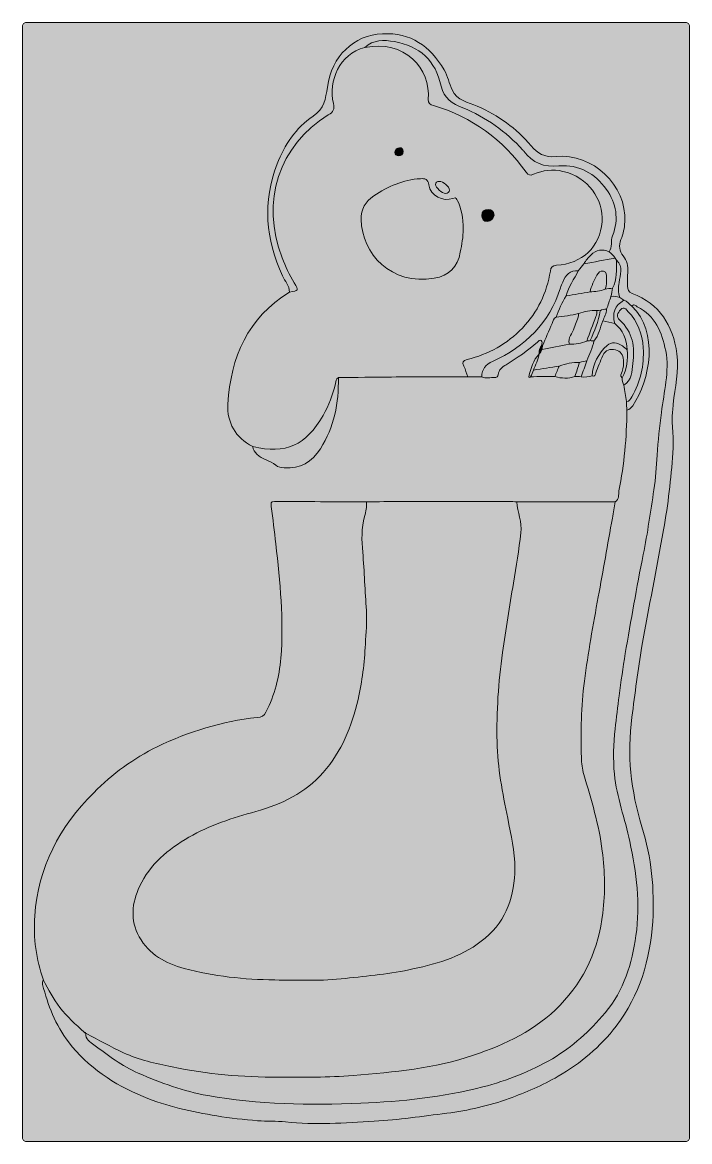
# Model space of a CAD drawing. Header units: inches. Extents: x 70 to 545, y -3 to 794.
import ezdxf

# ---------------------------------------------------------------- set-up
doc = ezdxf.new("R2010")
doc.units = ezdxf.units.IN
doc.header["$MEASUREMENT"] = 0
doc.layers.add('Layer 1', color=7, linetype='Continuous')

# ---------------------------------------------------------------- blocks, each defined once
blk = doc.blocks.new('block 2')
at = {"layer": 'Layer 1', "true_color": 0xfefefe}
h = blk.add_hatch(color=7, dxfattribs=at)
h.dxf.hatch_style = 2
edge = h.paths.add_edge_path()
edge.add_spline(control_points=[(545, 395.5), (545, 264.17), (544.98, 132.83), (545.09, 1.5), (545.1, -2.25), (544.25, -3.1), (540.5, -3.09), (385.17, -2.98), (229.83, -2.98), (74.5, -3.09), (70.75, -3.1), (69.91, -2.25), (69.91, 1.5), (70.01, 264.17), (70.01, 526.83), (69.91, 789.5), (69.91, 793.25), (70.75, 794.1), (74.5, 794.09), (229.83, 793.98), (385.17, 793.98), (540.5, 794.09), (544.25, 794.1), (545.1, 793.25), (545.09, 789.5), (544.98, 658.17), (545, 526.83), (545, 395.5)], knot_values=[0, 0, 0, 0, 1, 1, 1, 2, 2, 2, 3, 3, 3, 4, 4, 4, 5, 5, 5, 6, 6, 6, 7, 7, 7, 8, 8, 8, 9, 9, 9, 9], degree=3, periodic=1)
edge = h.paths.add_edge_path()
edge.add_spline(control_points=[(438.04, 557.96), (433.64, 553.43), (432, 547.6), (430.5, 541.73), (430.39, 541.3), (431.38, 540.92), (431.88, 541.73), (437.61, 541.78), (443.35, 541.82), (449.09, 541.86), (453.89, 540.42), (458.69, 540.25), (463.47, 541.97), (464.91, 541.88), (466.36, 541.8), (467.81, 541.71), (470.53, 540.99), (473.14, 541.79), (475.78, 542.23), (477.76, 541.62), (477.87, 543.17), (478.31, 544.39), (479.84, 548.56), (481.42, 552.7), (483.29, 556.76), (485.22, 560.96), (488.5, 561.65), (492.26, 560.84), (495.89, 560.06), (497.59, 557.15), (497.95, 553.61), (498.24, 550.81), (498.03, 548.03), (497, 545.32), (496.47, 543.94), (494.99, 542.35), (497.09, 540.95), (496.68, 539), (497.65, 537.36), (498.28, 535.64), (498.91, 531.76), (499.53, 527.88), (500.15, 524), (500.21, 521.96), (500.27, 519.92), (500.33, 517.89), (500.43, 498.52), (498.41, 479.35), (494.77, 460.36), (494.28, 457.75), (495.34, 454.33), (491.96, 452.7), (468.64, 452.66), (445.32, 452.62), (421.99, 452.57), (420.18, 452.67), (418.36, 452.84), (416.55, 452.84), (390.99, 452.86), (365.43, 452.87), (339.87, 452.84), (331.58, 452.83), (323.29, 452.67), (315.01, 452.57), (293.19, 452.67), (271.37, 452.73), (249.56, 452.91), (246.53, 452.94), (246.93, 451.24), (247.16, 449.36), (248.25, 440.44), (249.45, 431.53), (250.42, 422.59), (253.33, 395.59), (256.26, 368.59), (253.96, 341.36), (252.82, 327.88), (249.68, 314.95), (243.36, 302.88), (242, 300.28), (240.1, 299.25), (237.1, 298.94), (212.15, 296.33), (188.42, 289.08), (165.98, 278.15), (149.1, 269.93), (133.98, 258.78), (120.68, 245.43), (96.45, 221.1), (81.06, 192.49), (78.75, 157.63), (77.71, 141.97), (79.54, 126.75), (84.99, 112), (83.94, 111.11), (84.01, 109.96), (84.3, 108.79), (88, 94.04), (93.44, 80.06), (102.76, 67.86), (116.67, 49.65), (135.14, 37.66), (156.02, 28.93), (172.83, 21.9), (190.51, 18.17), (208.35, 15.2), (217.97, 13.6), (227.69, 12.61), (237.45, 11.82), (244.09, 11.28), (250.75, 11.64), (257.34, 10.94), (278.39, 8.7), (299.44, 10.21), (320.43, 11.39), (337.74, 12.36), (354.97, 14.95), (372.2, 17.13), (387.35, 19.04), (402.26, 22.41), (416.57, 27.62), (428.51, 31.97), (440.24, 36.89), (451.37, 43.41), (467.5, 52.87), (481.51, 64.27), (492.81, 79.23), (509.52, 101.34), (517.08, 126.6), (518.8, 153.74), (520.24, 176.59), (517.88, 199.33), (511.14, 221.18), (503.24, 246.81), (500.44, 272.63), (503.97, 299.16), (506.21, 316.04), (508.24, 332.98), (511.17, 349.76), (516, 377.47), (521.71, 405.02), (526.58, 432.73), (529.76, 450.82), (531.83, 469.05), (533.25, 487.41), (534.01, 497.3), (532.2, 506.94), (532.95, 516.7), (533.09, 518.51), (533.31, 520.32), (533.48, 522.13), (534.57, 534.11), (537.86, 545.82), (536.08, 558.13), (533.16, 578.45), (523.94, 593.63), (504.07, 601.1), (501.72, 601.98), (500.82, 603.74), (500.88, 606.17), (500.95, 609.5), (500.74, 612.85), (501.02, 616.16), (501.39, 620.49), (500.45, 624.36), (497.8, 627.75), (495, 631.35), (494.49, 635.17), (496.17, 639.37), (497.79, 643.41), (498.67, 647.63), (498.93, 651.96), (500.53, 678.05), (475.98, 701.13), (450.01, 698.55), (441.53, 697.7), (436.85, 700.81), (432.2, 706.28), (421.66, 718.7), (408.8, 727.8), (393.88, 734.38), (387.41, 737.23), (379.48, 738.45), (375.99, 745.99), (373.84, 750.64), (372.93, 755.62), (370.2, 760.3), (360.28, 777.28), (346.46, 786.95), (326.49, 786), (305.59, 785.02), (290.32, 770.04), (287.1, 747.99), (285.91, 739.8), (284.79, 732.65), (276.96, 727.33), (264.73, 719.03), (256.6, 706.84), (251.3, 693.24), (240.8, 666.26), (243.22, 639.67), (255.13, 613.58), (256.88, 609.76), (260.26, 606.55), (260.07, 601.89), (230.43, 583.63), (218.17, 555.56), (216.28, 522.28), (215.53, 509.04), (221.58, 498.31), (233.98, 492.03), (234.07, 489.69), (235.49, 488.09), (236.97, 486.49), (240.63, 482.53), (246.36, 482.15), (250.32, 478.7), (252.02, 477.21), (254.14, 477.1), (256.34, 476.88), (267.97, 475.73), (276.29, 481.24), (282.15, 490.43), (291.98, 505.81), (295.32, 523.04), (294.96, 541.11), (307.57, 541.25), (320.18, 541.43), (332.78, 541.51), (350.87, 541.62), (368.96, 541.66), (387.05, 541.73), (390.38, 541.72), (393.72, 541.72), (397.06, 541.71), (400.04, 540.11), (403.21, 541.32), (406.28, 541.17), (407.53, 541.1), (408.63, 541.84), (408.76, 543.16), (409.13, 546.76), (411.7, 548.55), (414.38, 550.25), (422.19, 555.21), (429.97, 560.22), (436.88, 566.43), (437.59, 567.07), (438.38, 568.16), (439.38, 567.46), (440.49, 566.68), (439.8, 565.32), (439.76, 564.2), (438.39, 562.34), (437.67, 560.3), (438.04, 557.96)], knot_values=[0, 0, 0, 0, 1, 1, 1, 2, 2, 2, 3, 3, 3, 4, 4, 4, 5, 5, 5, 6, 6, 6, 7, 7, 7, 8, 8, 8, 9, 9, 9, 10, 10, 10, 11, 11, 11, 12, 12, 12, 13, 13, 13, 14, 14, 14, 15, 15, 15, 16, 16, 16, 17, 17, 17, 18, 18, 18, 19, 19, 19, 20, 20, 20, 21, 21, 21, 22, 22, 22, 23, 23, 23, 24, 24, 24, 25, 25, 25, 26, 26, 26, 27, 27, 27, 28, 28, 28, 29, 29, 29, 30, 30, 30, 31, 31, 31, 32, 32, 32, 33, 33, 33, 34, 34, 34, 35, 35, 35, 36, 36, 36, 37, 37, 37, 38, 38, 38, 39, 39, 39, 40, 40, 40, 41, 41, 41, 42, 42, 42, 43, 43, 43, 44, 44, 44, 45, 45, 45, 46, 46, 46, 47, 47, 47, 48, 48, 48, 49, 49, 49, 50, 50, 50, 51, 51, 51, 52, 52, 52, 53, 53, 53, 54, 54, 54, 55, 55, 55, 56, 56, 56, 57, 57, 57, 58, 58, 58, 59, 59, 59, 60, 60, 60, 61, 61, 61, 62, 62, 62, 63, 63, 63, 64, 64, 64, 65, 65, 65, 66, 66, 66, 67, 67, 67, 68, 68, 68, 69, 69, 69, 70, 70, 70, 71, 71, 71, 72, 72, 72, 73, 73, 73, 74, 74, 74, 75, 75, 75, 76, 76, 76, 77, 77, 77, 78, 78, 78, 79, 79, 79, 80, 80, 80, 81, 81, 81, 82, 82, 82, 83, 83, 83, 84, 84, 84, 85, 85, 85, 85], degree=3, periodic=1)
at = {"layer": 'Layer 1', "true_color": 0xb4b3b3}
h = blk.add_hatch(color=253, dxfattribs=at)
h.dxf.hatch_style = 2
edge = h.paths.add_edge_path()
edge.add_spline(control_points=[(115.01, 74.03), (114.73, 69.76), (118.25, 67.82), (120.83, 65.9), (130.88, 58.4), (140.9, 50.77), (152.48, 45.66), (168.41, 38.65), (184.66, 32.82), (201.92, 29.71), (238.02, 23.2), (274.46, 22.74), (310.84, 24.24), (340.09, 25.45), (369.29, 28.52), (397.84, 35.87), (415.27, 40.35), (431.93, 46.81), (447.33, 55.98), (461.74, 64.57), (474.01, 75.57), (484.96, 88.69), (498.51, 104.95), (504.05, 123.61), (506.87, 143.61), (510.07, 166.23), (507.22, 188.58), (502.49, 210.74), (499.08, 226.75), (493.23, 242.19), (491.58, 258.61), (490.49, 269.41), (490.82, 280.17), (492.09, 290.92), (493.01, 298.79), (493.88, 306.68), (494.94, 314.53), (496.28, 324.52), (497.53, 334.53), (499.26, 344.46), (503.36, 368.06), (507.35, 391.69), (512.11, 415.16), (515.2, 430.41), (517.27, 445.79), (519.68, 461.12), (520.96, 469.28), (521.35, 477.58), (521.89, 485.84), (522.56, 496.04), (523.91, 506.16), (525.05, 516.31), (526.68, 530.88), (531, 545.35), (528.05, 560.21), (525.45, 573.28), (520.57, 585.03), (507.82, 591.6), (506.71, 592.18), (505.42, 593.91), (503.96, 591.97), (502, 593.28), (500.83, 595.64), (498.3, 596.17), (497.3, 596.84), (496.31, 597.51), (495.32, 598.19), (494.1, 601.7), (494.25, 605.15), (494.84, 608.87), (495.68, 614.16), (498.1, 619.92), (493.12, 624.68), (492.73, 625.16), (492.35, 625.63), (491.96, 626.1), (491.12, 628.09), (489.44, 629.33), (487.86, 630.65), (490.14, 634.14), (488.75, 638.28), (490.25, 642.15), (494.74, 653.73), (493.06, 665.36), (485.85, 675.18), (477.71, 686.25), (466.42, 693.29), (452.06, 691.83), (441.36, 690.75), (433.25, 693.9), (427.02, 702.45), (426.83, 702.72), (426.55, 702.92), (426.33, 703.17), (414.2, 716.27), (400.14, 726.59), (383.49, 733.27), (376.22, 736.19), (369.91, 739.93), (368.11, 748.72), (364.38, 766.89), (352.69, 777.28), (334.72, 780.42), (327.42, 781.69), (319.86, 781.88), (313.75, 776.15), (295.63, 771.94), (287.74, 752.08), (291.4, 736.39), (292.38, 732.2), (291.38, 730.3), (287.79, 728.14), (252.53, 706.83), (239.57, 666.5), (254.86, 626.44), (257.24, 620.21), (260.03, 614.2), (263.48, 608.49), (266.73, 603.1), (266.73, 603.1), (260.07, 601.89), (260.26, 606.55), (256.88, 609.76), (255.13, 613.58), (243.22, 639.67), (240.8, 666.26), (251.3, 693.24), (256.6, 706.84), (264.73, 719.03), (276.96, 727.33), (284.79, 732.65), (285.91, 739.8), (287.1, 747.99), (290.32, 770.04), (305.59, 785.02), (326.49, 786), (346.46, 786.95), (360.28, 777.28), (370.2, 760.3), (372.93, 755.62), (373.84, 750.64), (375.99, 745.99), (379.48, 738.45), (387.41, 737.23), (393.88, 734.38), (408.8, 727.8), (421.66, 718.7), (432.2, 706.28), (436.85, 700.81), (441.53, 697.7), (450.01, 698.55), (475.98, 701.13), (500.53, 678.05), (498.93, 651.96), (498.67, 647.63), (497.79, 643.41), (496.17, 639.37), (494.49, 635.17), (495, 631.35), (497.8, 627.75), (500.45, 624.36), (501.39, 620.49), (501.02, 616.16), (500.74, 612.85), (500.95, 609.5), (500.88, 606.17), (500.82, 603.74), (501.72, 601.98), (504.07, 601.1), (523.94, 593.63), (533.16, 578.45), (536.08, 558.13), (537.86, 545.82), (534.57, 534.11), (533.48, 522.13), (533.31, 520.32), (533.09, 518.51), (532.95, 516.7), (532.2, 506.94), (534.01, 497.3), (533.25, 487.41), (531.83, 469.05), (529.76, 450.82), (526.58, 432.73), (521.71, 405.02), (516, 377.47), (511.17, 349.76), (508.24, 332.98), (506.21, 316.04), (503.97, 299.16), (500.44, 272.63), (503.24, 246.81), (511.14, 221.18), (517.88, 199.33), (520.24, 176.59), (518.8, 153.74), (517.08, 126.6), (509.52, 101.34), (492.81, 79.23), (481.51, 64.27), (467.5, 52.87), (451.37, 43.41), (440.24, 36.89), (428.51, 31.97), (416.57, 27.62), (402.26, 22.41), (387.35, 19.04), (372.2, 17.13), (354.97, 14.95), (337.74, 12.36), (320.43, 11.39), (299.44, 10.21), (278.39, 8.7), (257.34, 10.94), (250.75, 11.64), (244.09, 11.28), (237.45, 11.82), (227.69, 12.61), (217.97, 13.6), (208.35, 15.2), (190.51, 18.17), (172.83, 21.9), (156.02, 28.93), (135.14, 37.66), (116.67, 49.65), (102.76, 67.86), (93.44, 80.06), (88, 94.04), (84.3, 108.79), (84.01, 109.96), (83.94, 111.11), (84.99, 112), (88.24, 105.11), (92.01, 98.54), (96.58, 92.42), (101.54, 85.78), (107.83, 80.48), (113.82, 74.87), (114.23, 74.58), (114.63, 74.29), (115.04, 74), (115.04, 74), (115.01, 74.03), (115.01, 74.03)], knot_values=[0, 0, 0, 0, 1, 1, 1, 2, 2, 2, 3, 3, 3, 4, 4, 4, 5, 5, 5, 6, 6, 6, 7, 7, 7, 8, 8, 8, 9, 9, 9, 10, 10, 10, 11, 11, 11, 12, 12, 12, 13, 13, 13, 14, 14, 14, 15, 15, 15, 16, 16, 16, 17, 17, 17, 18, 18, 18, 19, 19, 19, 20, 20, 20, 21, 21, 21, 22, 22, 22, 23, 23, 23, 24, 24, 24, 25, 25, 25, 26, 26, 26, 27, 27, 27, 28, 28, 28, 29, 29, 29, 30, 30, 30, 31, 31, 31, 32, 32, 32, 33, 33, 33, 34, 34, 34, 35, 35, 35, 36, 36, 36, 37, 37, 37, 38, 38, 38, 39, 39, 39, 40, 40, 40, 41, 41, 41, 42, 42, 42, 43, 43, 43, 44, 44, 44, 45, 45, 45, 46, 46, 46, 47, 47, 47, 48, 48, 48, 49, 49, 49, 50, 50, 50, 51, 51, 51, 52, 52, 52, 53, 53, 53, 54, 54, 54, 55, 55, 55, 56, 56, 56, 57, 57, 57, 58, 58, 58, 59, 59, 59, 60, 60, 60, 61, 61, 61, 62, 62, 62, 63, 63, 63, 64, 64, 64, 65, 65, 65, 66, 66, 66, 67, 67, 67, 68, 68, 68, 69, 69, 69, 70, 70, 70, 71, 71, 71, 72, 72, 72, 73, 73, 73, 74, 74, 74, 75, 75, 75, 76, 76, 76, 77, 77, 77, 78, 78, 78, 79, 79, 79, 80, 80, 80, 81, 81, 81, 81], degree=3, periodic=1)
at = {"layer": 'Layer 1', "true_color": 0x702a00}
h = blk.add_hatch(color=26, dxfattribs=at)
h.dxf.hatch_style = 2
edge = h.paths.add_edge_path()
edge.add_spline(control_points=[(233.98, 492.03), (221.58, 498.31), (215.53, 509.04), (216.28, 522.28), (218.17, 555.56), (230.43, 583.63), (260.07, 601.89), (266.73, 603.1), (266.73, 603.1), (263.48, 608.49), (260.03, 614.2), (257.24, 620.21), (254.86, 626.44), (239.57, 666.5), (252.53, 706.83), (287.79, 728.14), (291.38, 730.3), (292.38, 732.2), (291.4, 736.39), (287.74, 752.08), (295.63, 771.94), (313.75, 776.15), (341.76, 782.17), (361.11, 761.13), (358.95, 739.23), (358.66, 736.31), (360.43, 735.6), (362.68, 734.93), (390.15, 726.72), (412.06, 710.71), (428.63, 687.4), (430.24, 685.14), (431.51, 684.86), (433.95, 685.93), (440.66, 688.85), (447.63, 689.7), (454.88, 687.99), (472.91, 683.73), (483.77, 668.21), (482.72, 652.06), (481.57, 634.27), (468.36, 622.15), (450.18, 621.06), (447.17, 620.88), (446.39, 619.73), (445.93, 616.91), (443.42, 601.41), (436.88, 587.84), (425.97, 576.4), (415.09, 564.99), (401.85, 557.77), (386.68, 553.94), (383.75, 553.2), (382.77, 552.18), (384.34, 549.2), (385.56, 546.87), (386.17, 544.23), (387.05, 541.73), (368.96, 541.66), (350.87, 541.62), (332.78, 541.51), (320.18, 541.43), (307.57, 541.25), (294.96, 541.11), (293.16, 540.22), (293.42, 538.34), (293.01, 536.84), (290.86, 528.95), (288.08, 521.32), (284.07, 514.16), (272.14, 492.87), (257.35, 486.32), (233.98, 492.03)], knot_values=[0, 0, 0, 0, 1, 1, 1, 2, 2, 2, 3, 3, 3, 4, 4, 4, 5, 5, 5, 6, 6, 6, 7, 7, 7, 8, 8, 8, 9, 9, 9, 10, 10, 10, 11, 11, 11, 12, 12, 12, 13, 13, 13, 14, 14, 14, 15, 15, 15, 16, 16, 16, 17, 17, 17, 18, 18, 18, 19, 19, 19, 20, 20, 20, 21, 21, 21, 22, 22, 22, 23, 23, 23, 24, 24, 24, 24], degree=3, periodic=1)
edge = h.paths.add_edge_path()
edge.add_spline(control_points=[(383.85, 646.78), (383.91, 654.28), (382.26, 662.66), (379.72, 667.09), (379.09, 668.18), (379.05, 669.71), (376.58, 668.77), (369.45, 666.07), (360.67, 670.76), (359.35, 678.36), (358.62, 682.6), (356.73, 682.92), (353.46, 682.75), (341.1, 682.11), (330.32, 677.28), (320.21, 670.54), (314.19, 666.53), (311.02, 660.89), (311.18, 653.74), (311.74, 629.13), (332.49, 606.63), (363.16, 611.8), (373.71, 613.57), (379.91, 619.91), (381.8, 630.5), (382.77, 635.89), (383.93, 641.25), (383.85, 646.78)], knot_values=[0, 0, 0, 0, 1, 1, 1, 2, 2, 2, 3, 3, 3, 4, 4, 4, 5, 5, 5, 6, 6, 6, 7, 7, 7, 8, 8, 8, 9, 9, 9, 9], degree=3, periodic=1)
edge = h.paths.add_edge_path()
edge.add_spline(control_points=[(405.89, 656.86), (405.46, 659.48), (404.06, 660.89), (401.52, 660.87), (398.73, 660.85), (397.17, 659.36), (397.13, 656.57), (397.09, 654.05), (398.38, 652.25), (400.93, 652.26), (403.79, 652.28), (405.21, 654.34), (405.89, 656.86)], knot_values=[0, 0, 0, 0, 1, 1, 1, 2, 2, 2, 3, 3, 3, 4, 4, 4, 4], degree=3, periodic=1)
edge = h.paths.add_edge_path()
edge.add_spline(control_points=[(373.98, 674.64), (374.03, 677.21), (369.6, 680.86), (366.77, 680.88), (365.18, 680.89), (364.23, 680.11), (364.12, 678.54), (363.98, 676.6), (368.88, 672.24), (371.18, 672.18), (373.05, 672.13), (373.87, 673.17), (373.98, 674.64)], knot_values=[0, 0, 0, 0, 1, 1, 1, 2, 2, 2, 3, 3, 3, 4, 4, 4, 4], degree=3, periodic=1)
edge = h.paths.add_edge_path()
edge.add_spline(control_points=[(341.03, 702.23), (340.86, 703.56), (340.27, 704.94), (338.44, 704.85), (336.62, 704.76), (335.4, 703.54), (335.19, 701.76), (334.97, 699.96), (336.18, 699.09), (337.87, 699.03), (339.82, 698.95), (340.88, 699.98), (341.03, 702.23)], knot_values=[0, 0, 0, 0, 1, 1, 1, 2, 2, 2, 3, 3, 3, 4, 4, 4, 4], degree=3, periodic=1)
at = {"layer": 'Layer 1', "true_color": 0x606060}
h = blk.add_hatch(color=251, dxfattribs=at)
h.dxf.hatch_style = 2
edge = h.paths.add_edge_path()
edge.add_spline(control_points=[(313.75, 776.15), (319.86, 781.88), (327.42, 781.69), (334.72, 780.42), (352.69, 777.28), (364.38, 766.89), (368.11, 748.72), (369.91, 739.93), (376.22, 736.19), (383.49, 733.27), (400.14, 726.59), (414.2, 716.27), (426.33, 703.17), (426.55, 702.92), (426.83, 702.72), (427.02, 702.45), (433.25, 693.9), (441.36, 690.75), (452.06, 691.83), (466.42, 693.29), (477.71, 686.25), (485.85, 675.18), (493.06, 665.36), (494.74, 653.73), (490.25, 642.15), (488.75, 638.28), (490.14, 634.14), (487.86, 630.65), (483, 632.72), (478.56, 632.51), (474.76, 628.37), (472.97, 626.42), (471.03, 624.59), (469.81, 622.18), (468.48, 620.54), (467.16, 618.89), (465.84, 617.24), (459.81, 617.75), (456.83, 614.11), (454.8, 609.15), (454.24, 607.77), (453.52, 606.44), (453.08, 605.02), (445.32, 579.86), (428.12, 563.36), (404.79, 552.64), (399.84, 550.36), (397.08, 547.16), (397.06, 541.71), (393.72, 541.72), (390.38, 541.72), (387.05, 541.73), (386.17, 544.23), (385.56, 546.87), (384.34, 549.2), (382.77, 552.18), (383.75, 553.2), (386.68, 553.94), (401.85, 557.77), (415.09, 564.99), (425.97, 576.4), (436.88, 587.84), (443.42, 601.41), (445.93, 616.91), (446.39, 619.73), (447.17, 620.88), (450.18, 621.06), (468.36, 622.15), (481.57, 634.27), (482.72, 652.06), (483.77, 668.21), (472.91, 683.73), (454.88, 687.99), (447.63, 689.7), (440.66, 688.85), (433.95, 685.93), (431.51, 684.86), (430.24, 685.14), (428.63, 687.4), (412.06, 710.71), (390.15, 726.72), (362.68, 734.93), (360.43, 735.6), (358.66, 736.31), (358.95, 739.23), (361.11, 761.13), (341.76, 782.17), (313.75, 776.15)], knot_values=[0, 0, 0, 0, 1, 1, 1, 2, 2, 2, 3, 3, 3, 4, 4, 4, 5, 5, 5, 6, 6, 6, 7, 7, 7, 8, 8, 8, 9, 9, 9, 10, 10, 10, 11, 11, 11, 12, 12, 12, 13, 13, 13, 14, 14, 14, 15, 15, 15, 16, 16, 16, 17, 17, 17, 18, 18, 18, 19, 19, 19, 20, 20, 20, 21, 21, 21, 22, 22, 22, 23, 23, 23, 24, 24, 24, 25, 25, 25, 26, 26, 26, 27, 27, 27, 28, 28, 28, 29, 29, 29, 29], degree=3, periodic=1)
h = blk.add_hatch(color=251, dxfattribs=at)
h.dxf.hatch_style = 2
edge = h.paths.add_edge_path()
edge.add_spline(control_points=[(341.03, 702.23), (340.88, 699.98), (339.82, 698.95), (337.87, 699.03), (336.18, 699.09), (334.97, 699.96), (335.19, 701.76), (335.4, 703.54), (336.62, 704.76), (338.44, 704.85), (340.27, 704.94), (340.86, 703.56), (341.03, 702.23)], knot_values=[0, 0, 0, 0, 1, 1, 1, 2, 2, 2, 3, 3, 3, 4, 4, 4, 4], degree=3, periodic=1)
at = {"layer": 'Layer 1', "true_color": 0xb4b3b3}
h = blk.add_hatch(color=253, dxfattribs=at)
h.dxf.hatch_style = 2
edge = h.paths.add_edge_path()
edge.add_spline(control_points=[(383.85, 646.78), (383.93, 641.25), (382.77, 635.89), (381.8, 630.5), (379.91, 619.91), (373.71, 613.57), (363.16, 611.8), (332.49, 606.63), (311.74, 629.13), (311.18, 653.74), (311.02, 660.89), (314.19, 666.53), (320.21, 670.54), (330.32, 677.28), (341.1, 682.11), (353.46, 682.75), (356.73, 682.92), (358.62, 682.6), (359.35, 678.36), (360.67, 670.76), (369.45, 666.07), (376.58, 668.77), (379.05, 669.71), (379.09, 668.18), (379.72, 667.09), (382.26, 662.66), (383.91, 654.28), (383.85, 646.78)], knot_values=[0, 0, 0, 0, 1, 1, 1, 2, 2, 2, 3, 3, 3, 4, 4, 4, 5, 5, 5, 6, 6, 6, 7, 7, 7, 8, 8, 8, 9, 9, 9, 9], degree=3, periodic=1)
at = {"layer": 'Layer 1', "true_color": 0x606060}
h = blk.add_hatch(color=251, dxfattribs=at)
h.dxf.hatch_style = 2
edge = h.paths.add_edge_path()
edge.add_spline(control_points=[(373.98, 674.64), (373.87, 673.17), (373.05, 672.13), (371.18, 672.18), (368.88, 672.24), (363.98, 676.6), (364.12, 678.54), (364.23, 680.11), (365.18, 680.89), (366.77, 680.88), (369.6, 680.86), (374.03, 677.21), (373.98, 674.64)], knot_values=[0, 0, 0, 0, 1, 1, 1, 2, 2, 2, 3, 3, 3, 4, 4, 4, 4], degree=3, periodic=1)
h = blk.add_hatch(color=251, dxfattribs=at)
h.dxf.hatch_style = 2
edge = h.paths.add_edge_path()
edge.add_spline(control_points=[(405.89, 656.86), (405.21, 654.34), (403.79, 652.28), (400.93, 652.26), (398.38, 652.25), (397.09, 654.05), (397.13, 656.57), (397.17, 659.36), (398.73, 660.85), (401.52, 660.87), (404.06, 660.89), (405.46, 659.48), (405.89, 656.86)], knot_values=[0, 0, 0, 0, 1, 1, 1, 2, 2, 2, 3, 3, 3, 4, 4, 4, 4], degree=3, periodic=1)
at = {"layer": 'Layer 1', "true_color": 0xfefefe}
h = blk.add_hatch(color=7, dxfattribs=at)
h.dxf.hatch_style = 2
edge = h.paths.add_edge_path()
edge.add_spline(control_points=[(491.96, 626.1), (484.58, 624.79), (477.19, 623.49), (469.81, 622.18), (471.03, 624.59), (472.97, 626.42), (474.76, 628.37), (478.56, 632.51), (483, 632.72), (487.86, 630.65), (489.44, 629.33), (491.12, 628.09), (491.96, 626.1)], knot_values=[0, 0, 0, 0, 1, 1, 1, 2, 2, 2, 3, 3, 3, 4, 4, 4, 4], degree=3, periodic=1)
at = {"layer": 'Layer 1', "true_color": 0xa30000}
h = blk.add_hatch(color=14, dxfattribs=at)
h.dxf.hatch_style = 2
edge = h.paths.add_edge_path()
edge.add_spline(control_points=[(457.09, 599.23), (458.84, 605.8), (462.97, 611.21), (465.84, 617.24), (467.16, 618.89), (468.48, 620.54), (469.81, 622.18), (477.19, 623.49), (484.58, 624.79), (491.96, 626.1), (492.35, 625.63), (492.73, 625.16), (493.12, 624.69), (492.89, 617.97), (493.47, 611.13), (490.24, 604.84), (488.44, 604.6), (486.64, 604.37), (484.84, 604.13), (486.08, 606.78), (486.04, 609.59), (485.99, 612.42), (485.95, 614.25), (486.16, 616.26), (483.78, 616.82), (481.4, 617.38), (480.05, 615.86), (479.07, 614.02), (477.06, 610.23), (475.2, 606.37), (474.19, 602.17), (468.49, 601.19), (462.79, 600.21), (457.09, 599.23)], knot_values=[0, 0, 0, 0, 1, 1, 1, 2, 2, 2, 3, 3, 3, 4, 4, 4, 5, 5, 5, 6, 6, 6, 7, 7, 7, 8, 8, 8, 9, 9, 9, 10, 10, 10, 11, 11, 11, 11], degree=3, periodic=1)
at = {"layer": 'Layer 1', "true_color": 0x606060}
h = blk.add_hatch(color=251, dxfattribs=at)
h.dxf.hatch_style = 2
edge = h.paths.add_edge_path()
edge.add_spline(control_points=[(495.32, 598.19), (493.25, 598.55), (491.24, 599.4), (489.07, 598.84), (489.46, 600.84), (489.85, 602.84), (490.24, 604.84), (493.47, 611.13), (492.89, 617.97), (493.12, 624.69), (498.1, 619.92), (495.68, 614.16), (494.84, 608.87), (494.25, 605.15), (494.1, 601.7), (495.32, 598.19)], knot_values=[0, 0, 0, 0, 1, 1, 1, 2, 2, 2, 3, 3, 3, 4, 4, 4, 5, 5, 5, 5], degree=3, periodic=1)
at = {"layer": 'Layer 1', "true_color": 0xb4b3b3}
h = blk.add_hatch(color=253, dxfattribs=at)
h.dxf.hatch_style = 2
edge = h.paths.add_edge_path()
edge.add_spline(control_points=[(397.06, 541.71), (397.08, 547.16), (399.84, 550.36), (404.79, 552.64), (428.12, 563.36), (445.32, 579.86), (453.08, 605.02), (453.52, 606.44), (454.24, 607.77), (454.8, 609.15), (456.83, 614.11), (459.81, 617.75), (465.84, 617.24), (462.97, 611.21), (458.84, 605.8), (457.09, 599.23), (454.01, 594.55), (452.09, 589.32), (449.97, 584.19), (448.17, 583.25), (447.9, 581.33), (447.19, 579.72), (444.86, 574.41), (442.6, 569.08), (440.32, 563.76), (440.13, 563.9), (439.94, 564.05), (439.76, 564.2), (439.8, 565.32), (440.49, 566.68), (439.38, 567.46), (438.38, 568.16), (437.59, 567.07), (436.88, 566.43), (429.97, 560.22), (422.19, 555.21), (414.38, 550.25), (411.7, 548.55), (409.13, 546.76), (408.76, 543.16), (408.63, 541.84), (407.53, 541.1), (406.28, 541.17), (403.21, 541.32), (400.04, 540.11), (397.06, 541.71)], knot_values=[0, 0, 0, 0, 1, 1, 1, 2, 2, 2, 3, 3, 3, 4, 4, 4, 5, 5, 5, 6, 6, 6, 7, 7, 7, 8, 8, 8, 9, 9, 9, 10, 10, 10, 11, 11, 11, 12, 12, 12, 13, 13, 13, 14, 14, 14, 15, 15, 15, 15], degree=3, periodic=1)
h = blk.add_hatch(color=253, dxfattribs=at)
h.dxf.hatch_style = 2
edge = h.paths.add_edge_path()
edge.add_spline(control_points=[(484.84, 604.13), (481.46, 602.5), (477.81, 602.39), (474.18, 602.17), (475.2, 606.37), (477.06, 610.23), (479.07, 614.02), (480.05, 615.86), (481.4, 617.38), (483.78, 616.82), (486.16, 616.26), (485.95, 614.25), (485.99, 612.42), (486.04, 609.59), (486.08, 606.78), (484.84, 604.13)], knot_values=[0, 0, 0, 0, 1, 1, 1, 2, 2, 2, 3, 3, 3, 4, 4, 4, 5, 5, 5, 5], degree=3, periodic=1)
at = {"layer": 'Layer 1', "true_color": 0xfefefe}
h = blk.add_hatch(color=7, dxfattribs=at)
h.dxf.hatch_style = 2
edge = h.paths.add_edge_path()
edge.add_spline(control_points=[(490.24, 604.84), (489.85, 602.84), (489.46, 600.84), (489.07, 598.84), (488.04, 595.83), (487.01, 592.82), (485.98, 589.81), (484.34, 589.84), (482.75, 589.61), (481.34, 588.7), (480.55, 588.75), (479.75, 588.8), (478.95, 588.84), (474.53, 588.98), (470.27, 588.12), (466.09, 586.78), (460.81, 585.31), (455.38, 584.85), (449.97, 584.19), (452.09, 589.32), (454.01, 594.55), (457.09, 599.23), (462.79, 600.21), (468.49, 601.19), (474.18, 602.17), (477.81, 602.39), (481.46, 602.5), (484.84, 604.13), (486.64, 604.37), (488.44, 604.6), (490.24, 604.84)], knot_values=[0, 0, 0, 0, 1, 1, 1, 2, 2, 2, 3, 3, 3, 4, 4, 4, 5, 5, 5, 6, 6, 6, 7, 7, 7, 8, 8, 8, 9, 9, 9, 10, 10, 10, 10], degree=3, periodic=1)
at = {"layer": 'Layer 1', "true_color": 0x702a00}
h = blk.add_hatch(color=26, dxfattribs=at)
h.dxf.hatch_style = 2
edge = h.paths.add_edge_path()
edge.add_spline(control_points=[(491.77, 579.69), (488.92, 580.27), (486.07, 580.85), (483.22, 581.43), (484.39, 584.14), (485.76, 586.79), (485.98, 589.81), (487.01, 592.82), (488.04, 595.83), (489.07, 598.84), (491.24, 599.4), (493.25, 598.55), (495.32, 598.19), (496.31, 597.51), (497.3, 596.84), (498.3, 596.17), (491.57, 592.48), (489.89, 586.79), (491.77, 579.69)], knot_values=[0, 0, 0, 0, 1, 1, 1, 2, 2, 2, 3, 3, 3, 4, 4, 4, 5, 5, 5, 6, 6, 6, 6], degree=3, periodic=1)
at = {"layer": 'Layer 1', "true_color": 0x606060}
h = blk.add_hatch(color=251, dxfattribs=at)
h.dxf.hatch_style = 2
edge = h.paths.add_edge_path()
edge.add_spline(control_points=[(115.01, 74.03), (123.98, 69.46), (132.76, 64.54), (141.9, 60.24), (152.99, 55.02), (164.76, 52.56), (176.51, 50.09), (201.46, 44.86), (226.77, 42.87), (252.26, 42.77), (270.04, 42.69), (287.82, 42.65), (305.55, 44.04), (334.52, 46.32), (363.57, 49.04), (391.22, 58.43), (413.94, 66.15), (435.66, 76.38), (452.84, 94.07), (470.66, 112.4), (480.18, 134.37), (483.27, 159.72), (485.08, 174.56), (484.78, 189.14), (482.93, 203.84), (480.59, 222.52), (474.97, 240.4), (469.8, 258.4), (468.66, 262.37), (468.08, 266.42), (468, 270.61), (467.66, 288.74), (467.75, 306.85), (470.13, 324.85), (472.78, 344.96), (476.32, 364.93), (480.03, 384.87), (483.5, 403.57), (486.75, 422.31), (490.07, 441.03), (490.76, 444.91), (491.33, 448.81), (491.96, 452.7), (495.34, 454.33), (494.28, 457.75), (494.77, 460.36), (498.41, 479.35), (500.43, 498.52), (500.33, 517.89), (502.36, 518.11), (503.62, 519.6), (504.59, 521.04), (517.13, 539.46), (523.18, 573.64), (503.96, 591.97), (505.42, 593.91), (506.71, 592.18), (507.82, 591.6), (520.57, 585.03), (525.45, 573.28), (528.05, 560.21), (531, 545.35), (526.68, 530.88), (525.05, 516.31), (523.91, 506.16), (522.56, 496.04), (521.89, 485.84), (521.35, 477.58), (520.96, 469.28), (519.68, 461.12), (517.27, 445.79), (515.2, 430.41), (512.11, 415.16), (507.35, 391.69), (503.36, 368.06), (499.26, 344.46), (497.53, 334.53), (496.28, 324.52), (494.94, 314.53), (493.88, 306.68), (493.01, 298.79), (492.09, 290.92), (490.82, 280.17), (490.49, 269.41), (491.58, 258.61), (493.23, 242.19), (499.08, 226.75), (502.49, 210.74), (507.22, 188.58), (510.07, 166.23), (506.87, 143.61), (504.05, 123.61), (498.51, 104.95), (484.96, 88.69), (474.01, 75.57), (461.74, 64.57), (447.33, 55.98), (431.93, 46.81), (415.27, 40.35), (397.84, 35.87), (369.29, 28.52), (340.09, 25.45), (310.84, 24.24), (274.46, 22.74), (238.02, 23.2), (201.92, 29.71), (184.66, 32.82), (168.41, 38.65), (152.48, 45.66), (140.9, 50.77), (130.88, 58.4), (120.83, 65.9), (118.25, 67.82), (114.73, 69.76), (115.01, 74.03)], knot_values=[0, 0, 0, 0, 1, 1, 1, 2, 2, 2, 3, 3, 3, 4, 4, 4, 5, 5, 5, 6, 6, 6, 7, 7, 7, 8, 8, 8, 9, 9, 9, 10, 10, 10, 11, 11, 11, 12, 12, 12, 13, 13, 13, 14, 14, 14, 15, 15, 15, 16, 16, 16, 17, 17, 17, 18, 18, 18, 19, 19, 19, 20, 20, 20, 21, 21, 21, 22, 22, 22, 23, 23, 23, 24, 24, 24, 25, 25, 25, 26, 26, 26, 27, 27, 27, 28, 28, 28, 29, 29, 29, 30, 30, 30, 31, 31, 31, 32, 32, 32, 33, 33, 33, 34, 34, 34, 35, 35, 35, 36, 36, 36, 37, 37, 37, 38, 38, 38, 38], degree=3, periodic=1)
at = {"layer": 'Layer 1', "true_color": 0x870202}
h = blk.add_hatch(color=16, dxfattribs=at)
h.dxf.hatch_style = 2
edge = h.paths.add_edge_path()
edge.add_spline(control_points=[(498.3, 596.17), (500.83, 595.64), (502, 593.28), (503.96, 591.97), (523.18, 573.64), (517.13, 539.46), (504.59, 521.04), (503.62, 519.6), (502.36, 518.11), (500.33, 517.89), (500.27, 519.92), (500.21, 521.96), (500.15, 524), (502.24, 524.24), (503.1, 525.69), (504.03, 527.4), (509.95, 538.3), (512.88, 549.79), (512.06, 562.29), (511.41, 572.28), (508.19, 581.02), (501.2, 588.25), (499.83, 589.66), (498.56, 592.15), (496.01, 589.52), (493.75, 587.2), (492.68, 584.32), (495.18, 582.13), (504.84, 573.69), (506.14, 562.62), (504.76, 551.12), (504.1, 545.68), (503.98, 539.3), (498.28, 535.64), (497.65, 537.36), (496.68, 539), (497.09, 540.95), (500.45, 547.22), (501.33, 553.93), (500.7, 560.92), (500.39, 568.45), (497.59, 574.79), (491.77, 579.69), (489.89, 586.79), (491.57, 592.48), (498.3, 596.17)], knot_values=[0, 0, 0, 0, 1, 1, 1, 2, 2, 2, 3, 3, 3, 4, 4, 4, 5, 5, 5, 6, 6, 6, 7, 7, 7, 8, 8, 8, 9, 9, 9, 10, 10, 10, 11, 11, 11, 12, 12, 12, 13, 13, 13, 14, 14, 14, 15, 15, 15, 15], degree=3, periodic=1)
at = {"layer": 'Layer 1', "true_color": 0xa30000}
h = blk.add_hatch(color=14, dxfattribs=at)
h.dxf.hatch_style = 2
edge = h.paths.add_edge_path()
edge.add_spline(control_points=[(498.28, 535.64), (503.98, 539.3), (504.1, 545.68), (504.76, 551.12), (506.14, 562.62), (504.84, 573.69), (495.18, 582.13), (492.68, 584.32), (493.75, 587.2), (496.01, 589.52), (498.56, 592.15), (499.83, 589.66), (501.2, 588.25), (508.19, 581.02), (511.41, 572.28), (512.06, 562.29), (512.88, 549.79), (509.95, 538.3), (504.03, 527.4), (503.1, 525.69), (502.24, 524.24), (500.15, 524), (499.53, 527.88), (498.91, 531.76), (498.28, 535.64)], knot_values=[0, 0, 0, 0, 1, 1, 1, 2, 2, 2, 3, 3, 3, 4, 4, 4, 5, 5, 5, 6, 6, 6, 7, 7, 7, 8, 8, 8, 8], degree=3, periodic=1)
h = blk.add_hatch(color=14, dxfattribs=at)
h.dxf.hatch_style = 2
edge = h.paths.add_edge_path()
edge.add_spline(control_points=[(449.97, 584.19), (455.38, 584.85), (460.81, 585.31), (466.08, 586.78), (466.12, 582.99), (463.69, 579.98), (462.87, 576.5), (461.94, 572.58), (458.04, 569.55), (459.45, 564.97), (452.95, 563.69), (446.45, 562.41), (439.95, 561.13), (440.07, 562), (440.2, 562.88), (440.32, 563.76), (442.6, 569.08), (444.86, 574.41), (447.19, 579.72), (447.9, 581.33), (448.17, 583.25), (449.97, 584.19)], knot_values=[0, 0, 0, 0, 1, 1, 1, 2, 2, 2, 3, 3, 3, 4, 4, 4, 5, 5, 5, 6, 6, 6, 7, 7, 7, 7], degree=3, periodic=1)
at = {"layer": 'Layer 1', "true_color": 0xb4b3b3}
h = blk.add_hatch(color=253, dxfattribs=at)
h.dxf.hatch_style = 2
edge = h.paths.add_edge_path()
edge.add_spline(control_points=[(471.89, 567.13), (467.88, 565.62), (463.77, 564.67), (459.45, 564.97), (458.04, 569.55), (461.94, 572.58), (462.87, 576.5), (463.69, 579.98), (466.12, 582.99), (466.08, 586.78), (470.27, 588.12), (474.53, 588.98), (478.95, 588.84), (479.13, 587.36), (478.89, 585.98), (478.34, 584.55), (476.12, 578.77), (474.03, 572.94), (471.89, 567.13)], knot_values=[0, 0, 0, 0, 1, 1, 1, 2, 2, 2, 3, 3, 3, 4, 4, 4, 5, 5, 5, 6, 6, 6, 6], degree=3, periodic=1)
at = {"layer": 'Layer 1', "true_color": 0x606060}
h = blk.add_hatch(color=251, dxfattribs=at)
h.dxf.hatch_style = 2
edge = h.paths.add_edge_path()
edge.add_spline(control_points=[(471.89, 567.13), (474.03, 572.94), (476.12, 578.77), (478.34, 584.55), (478.89, 585.98), (479.13, 587.36), (478.95, 588.84), (479.75, 588.8), (480.55, 588.75), (481.34, 588.7), (480.53, 581.09), (477.12, 574.35), (474.3, 567.4), (473.49, 567.31), (472.69, 567.22), (471.89, 567.13)], knot_values=[0, 0, 0, 0, 1, 1, 1, 2, 2, 2, 3, 3, 3, 4, 4, 4, 5, 5, 5, 5], degree=3, periodic=1)
at = {"layer": 'Layer 1', "true_color": 0xa30000}
h = blk.add_hatch(color=14, dxfattribs=at)
h.dxf.hatch_style = 2
edge = h.paths.add_edge_path()
edge.add_spline(control_points=[(476.96, 567.1), (476.07, 567.2), (475.18, 567.3), (474.3, 567.4), (477.12, 574.35), (480.53, 581.09), (481.33, 588.7), (482.75, 589.61), (484.34, 589.84), (485.98, 589.81), (485.76, 586.79), (484.39, 584.14), (483.22, 581.43), (481.28, 576.59), (480.49, 571.25), (476.96, 567.1)], knot_values=[0, 0, 0, 0, 1, 1, 1, 2, 2, 2, 3, 3, 3, 4, 4, 4, 5, 5, 5, 5], degree=3, periodic=1)
at = {"layer": 'Layer 1', "true_color": 0x606060}
h = blk.add_hatch(color=251, dxfattribs=at)
h.dxf.hatch_style = 2
edge = h.paths.add_edge_path()
edge.add_spline(control_points=[(491.77, 579.69), (497.59, 574.79), (500.39, 568.45), (500.7, 560.92), (499.55, 561.85), (498.45, 562.85), (497.24, 563.69), (493.65, 566.22), (489.3, 566.79), (486.3, 563.93), (480.21, 558.15), (475.99, 551.05), (475.78, 542.23), (473.14, 541.79), (470.53, 540.99), (467.81, 541.71), (469.2, 545.49), (470.59, 549.28), (471.98, 553.08), (473.34, 557.86), (476.17, 562.11), (476.96, 567.1), (480.49, 571.25), (481.28, 576.59), (483.22, 581.43), (486.07, 580.85), (488.92, 580.27), (491.77, 579.69)], knot_values=[0, 0, 0, 0, 1, 1, 1, 2, 2, 2, 3, 3, 3, 4, 4, 4, 5, 5, 5, 6, 6, 6, 7, 7, 7, 8, 8, 8, 9, 9, 9, 9], degree=3, periodic=1)
at = {"layer": 'Layer 1', "true_color": 0xfefefe}
h = blk.add_hatch(color=7, dxfattribs=at)
h.dxf.hatch_style = 2
edge = h.paths.add_edge_path()
edge.add_spline(control_points=[(439.95, 561.13), (446.45, 562.41), (452.95, 563.69), (459.45, 564.97), (463.77, 564.67), (467.88, 565.62), (471.89, 567.13), (472.69, 567.22), (473.49, 567.31), (474.29, 567.4), (475.18, 567.3), (476.07, 567.2), (476.96, 567.1), (476.17, 562.11), (473.34, 557.86), (471.98, 553.08), (470.22, 552.69), (468.47, 552.31), (466.72, 551.93), (461.72, 551.98), (456.9, 551.08), (452.23, 549.35), (446.16, 548.37), (440.08, 547.38), (434, 546.4), (435.02, 550.38), (437.62, 553.82), (437.97, 558.02), (439.16, 558.72), (439.38, 560.04), (439.95, 561.13)], knot_values=[0, 0, 0, 0, 1, 1, 1, 2, 2, 2, 3, 3, 3, 4, 4, 4, 5, 5, 5, 6, 6, 6, 7, 7, 7, 8, 8, 8, 9, 9, 9, 10, 10, 10, 10], degree=3, periodic=1)
at = {"layer": 'Layer 1', "true_color": 0xb4b3b3}
h = blk.add_hatch(color=253, dxfattribs=at)
h.dxf.hatch_style = 2
edge = h.paths.add_edge_path()
edge.add_spline(control_points=[(475.78, 542.23), (475.99, 551.05), (480.21, 558.15), (486.3, 563.93), (489.3, 566.79), (493.65, 566.22), (497.24, 563.69), (498.45, 562.85), (499.55, 561.85), (500.7, 560.92), (501.33, 553.93), (500.45, 547.22), (497.09, 540.95), (494.99, 542.35), (496.47, 543.94), (497, 545.32), (498.03, 548.03), (498.24, 550.81), (497.95, 553.61), (497.59, 557.15), (495.89, 560.06), (492.26, 560.84), (488.5, 561.65), (485.22, 560.96), (483.29, 556.76), (481.42, 552.7), (479.84, 548.56), (478.31, 544.39), (477.87, 543.17), (477.76, 541.62), (475.78, 542.23)], knot_values=[0, 0, 0, 0, 1, 1, 1, 2, 2, 2, 3, 3, 3, 4, 4, 4, 5, 5, 5, 6, 6, 6, 7, 7, 7, 8, 8, 8, 9, 9, 9, 10, 10, 10, 10], degree=3, periodic=1)
h = blk.add_hatch(color=253, dxfattribs=at)
h.dxf.hatch_style = 2
edge = h.paths.add_edge_path()
edge.add_spline(control_points=[(438.04, 557.96), (437.67, 560.3), (438.39, 562.34), (439.76, 564.2), (439.94, 564.05), (440.13, 563.9), (440.32, 563.76), (440.2, 562.88), (440.07, 562), (439.95, 561.13), (439.38, 560.04), (439.16, 558.72), (437.97, 558.02), (437.97, 558.02), (438.04, 557.96), (438.04, 557.96)], knot_values=[0, 0, 0, 0, 1, 1, 1, 2, 2, 2, 3, 3, 3, 4, 4, 4, 5, 5, 5, 5], degree=3, periodic=1)
h = blk.add_hatch(color=253, dxfattribs=at)
h.dxf.hatch_style = 2
edge = h.paths.add_edge_path()
edge.add_spline(control_points=[(434, 546.4), (433.3, 544.85), (432.59, 543.29), (431.88, 541.73), (431.38, 540.92), (430.39, 541.3), (430.5, 541.73), (432, 547.6), (433.64, 553.43), (438.04, 557.96), (438.04, 557.96), (437.97, 558.02), (437.97, 558.02), (437.62, 553.82), (435.02, 550.38), (434, 546.4)], knot_values=[0, 0, 0, 0, 1, 1, 1, 2, 2, 2, 3, 3, 3, 4, 4, 4, 5, 5, 5, 5], degree=3, periodic=1)
h = blk.add_hatch(color=253, dxfattribs=at)
h.dxf.hatch_style = 2
edge = h.paths.add_edge_path()
edge.add_spline(control_points=[(463.47, 541.97), (458.69, 540.25), (453.89, 540.42), (449.09, 541.86), (450.13, 544.36), (451.18, 546.85), (452.23, 549.35), (456.9, 551.08), (461.72, 551.98), (466.71, 551.93), (465.63, 548.61), (464.55, 545.29), (463.47, 541.97)], knot_values=[0, 0, 0, 0, 1, 1, 1, 2, 2, 2, 3, 3, 3, 4, 4, 4, 4], degree=3, periodic=1)
at = {"layer": 'Layer 1', "true_color": 0xa30000}
h = blk.add_hatch(color=14, dxfattribs=at)
h.dxf.hatch_style = 2
edge = h.paths.add_edge_path()
edge.add_spline(control_points=[(463.47, 541.97), (464.55, 545.29), (465.63, 548.61), (466.72, 551.93), (468.47, 552.31), (470.22, 552.69), (471.98, 553.08), (470.59, 549.28), (469.2, 545.49), (467.81, 541.71), (466.36, 541.8), (464.91, 541.88), (463.47, 541.97)], knot_values=[0, 0, 0, 0, 1, 1, 1, 2, 2, 2, 3, 3, 3, 4, 4, 4, 4], degree=3, periodic=1)
h = blk.add_hatch(color=14, dxfattribs=at)
h.dxf.hatch_style = 2
edge = h.paths.add_edge_path()
edge.add_spline(control_points=[(452.23, 549.35), (451.18, 546.85), (450.13, 544.36), (449.09, 541.86), (443.35, 541.82), (437.61, 541.78), (431.88, 541.73), (432.59, 543.29), (433.3, 544.85), (434, 546.4), (440.08, 547.38), (446.16, 548.37), (452.23, 549.35)], knot_values=[0, 0, 0, 0, 1, 1, 1, 2, 2, 2, 3, 3, 3, 4, 4, 4, 4], degree=3, periodic=1)
at = {"layer": 'Layer 1', "true_color": 0xb4b3b3}
h = blk.add_hatch(color=253, dxfattribs=at)
h.dxf.hatch_style = 2
edge = h.paths.add_edge_path()
edge.add_spline(control_points=[(233.98, 492.03), (257.35, 486.32), (272.14, 492.87), (284.07, 514.16), (288.08, 521.32), (290.86, 528.95), (293.01, 536.84), (293.42, 538.34), (293.16, 540.22), (294.96, 541.11), (295.32, 523.04), (291.98, 505.81), (282.15, 490.43), (276.29, 481.24), (267.97, 475.73), (256.34, 476.88), (254.14, 477.1), (252.02, 477.21), (250.32, 478.7), (246.36, 482.15), (240.63, 482.53), (236.97, 486.49), (235.49, 488.09), (234.07, 489.69), (233.98, 492.03)], knot_values=[0, 0, 0, 0, 1, 1, 1, 2, 2, 2, 3, 3, 3, 4, 4, 4, 5, 5, 5, 6, 6, 6, 7, 7, 7, 8, 8, 8, 8], degree=3, periodic=1)
at = {"layer": 'Layer 1', "true_color": 0x870202}
h = blk.add_hatch(color=16, dxfattribs=at)
h.dxf.hatch_style = 2
edge = h.paths.add_edge_path()
edge.add_spline(control_points=[(84.99, 112), (79.54, 126.75), (77.71, 141.97), (78.75, 157.63), (81.06, 192.49), (96.45, 221.1), (120.68, 245.43), (133.98, 258.78), (149.1, 269.93), (165.98, 278.15), (188.42, 289.08), (212.15, 296.33), (237.1, 298.94), (240.1, 299.25), (242, 300.28), (243.36, 302.88), (249.68, 314.95), (252.82, 327.88), (253.96, 341.36), (256.26, 368.59), (253.33, 395.59), (250.42, 422.59), (249.45, 431.53), (248.25, 440.44), (247.16, 449.36), (246.93, 451.24), (246.53, 452.94), (249.56, 452.91), (271.37, 452.73), (293.19, 452.67), (315.01, 452.57), (315.36, 449.03), (314.53, 445.63), (313.59, 442.27), (311.25, 433.86), (311.58, 425.16), (312.28, 416.75), (313.44, 402.88), (313.95, 388.98), (314.88, 375.11), (315.4, 367.19), (314.63, 359.2), (314.21, 351.23), (313.52, 337.94), (311.91, 324.87), (308.99, 311.92), (304.65, 292.69), (297.22, 274.84), (284.17, 259.85), (271.4, 245.17), (254.47, 237.24), (236.16, 232.07), (219.67, 227.41), (203.36, 222.35), (188.46, 213.69), (173.73, 205.14), (160.82, 194.55), (153.41, 178.7), (147.89, 166.89), (146.53, 154.75), (153.12, 142.81), (160.12, 130.14), (171.99, 123.81), (185.23, 120.23), (206.26, 114.55), (227.86, 112.38), (249.61, 112.06), (266.4, 111.81), (283.25, 111.25), (299.96, 113.11), (316.04, 114.91), (332.18, 116.37), (348.06, 119.89), (366.67, 124.01), (384.6, 129.13), (399.61, 141.92), (415.05, 155.06), (420.53, 172.48), (420.65, 191.48), (420.72, 203.4), (417.92, 215.39), (415.52, 227.25), (411.88, 245.24), (408.31, 263.27), (407.97, 281.74), (407.57, 303.02), (408.82, 324.16), (411.89, 345.23), (414.3, 361.75), (416.69, 378.26), (419.67, 394.69), (421.82, 406.56), (423.3, 418.55), (424.96, 430.5), (426.02, 438.1), (422.32, 445.12), (421.99, 452.57), (445.32, 452.62), (468.64, 452.66), (491.96, 452.7), (491.33, 448.81), (490.76, 444.91), (490.07, 441.03), (486.75, 422.31), (483.5, 403.57), (480.03, 384.87), (476.32, 364.93), (472.78, 344.96), (470.13, 324.85), (467.75, 306.85), (467.66, 288.74), (468, 270.61), (468.08, 266.42), (468.66, 262.37), (469.8, 258.4), (474.97, 240.4), (480.59, 222.52), (482.93, 203.84), (484.78, 189.14), (485.08, 174.56), (483.27, 159.72), (480.18, 134.37), (470.66, 112.4), (452.84, 94.07), (435.66, 76.38), (413.94, 66.15), (391.22, 58.43), (363.57, 49.04), (334.52, 46.32), (305.55, 44.04), (287.82, 42.65), (270.04, 42.69), (252.26, 42.77), (226.77, 42.87), (201.46, 44.86), (176.51, 50.09), (164.76, 52.56), (152.99, 55.02), (141.9, 60.24), (132.76, 64.54), (123.98, 69.46), (115.01, 74.03), (115.01, 74.03), (115.04, 74), (115.04, 74), (114.88, 74.64), (114.55, 75.04), (113.82, 74.87), (107.83, 80.48), (101.54, 85.78), (96.58, 92.42), (92.01, 98.54), (88.24, 105.11), (84.99, 112)], knot_values=[0, 0, 0, 0, 1, 1, 1, 2, 2, 2, 3, 3, 3, 4, 4, 4, 5, 5, 5, 6, 6, 6, 7, 7, 7, 8, 8, 8, 9, 9, 9, 10, 10, 10, 11, 11, 11, 12, 12, 12, 13, 13, 13, 14, 14, 14, 15, 15, 15, 16, 16, 16, 17, 17, 17, 18, 18, 18, 19, 19, 19, 20, 20, 20, 21, 21, 21, 22, 22, 22, 23, 23, 23, 24, 24, 24, 25, 25, 25, 26, 26, 26, 27, 27, 27, 28, 28, 28, 29, 29, 29, 30, 30, 30, 31, 31, 31, 32, 32, 32, 33, 33, 33, 34, 34, 34, 35, 35, 35, 36, 36, 36, 37, 37, 37, 38, 38, 38, 39, 39, 39, 40, 40, 40, 41, 41, 41, 42, 42, 42, 43, 43, 43, 44, 44, 44, 45, 45, 45, 46, 46, 46, 47, 47, 47, 48, 48, 48, 49, 49, 49, 50, 50, 50, 51, 51, 51, 51], degree=3, periodic=1)
at = {"layer": 'Layer 1', "true_color": 0xa30000}
h = blk.add_hatch(color=14, dxfattribs=at)
h.dxf.hatch_style = 2
edge = h.paths.add_edge_path()
edge.add_spline(control_points=[(421.99, 452.57), (422.32, 445.12), (426.02, 438.1), (424.96, 430.5), (423.3, 418.55), (421.82, 406.56), (419.67, 394.69), (416.69, 378.26), (414.3, 361.75), (411.89, 345.23), (408.82, 324.16), (407.57, 303.02), (407.97, 281.74), (408.31, 263.27), (411.88, 245.24), (415.52, 227.25), (417.92, 215.39), (420.72, 203.4), (420.65, 191.48), (420.53, 172.48), (415.05, 155.06), (399.61, 141.92), (384.6, 129.13), (366.67, 124.01), (348.06, 119.89), (332.18, 116.37), (316.04, 114.91), (299.96, 113.11), (283.25, 111.25), (266.4, 111.81), (249.61, 112.06), (227.86, 112.38), (206.26, 114.55), (185.23, 120.23), (171.99, 123.81), (160.12, 130.14), (153.12, 142.81), (146.53, 154.75), (147.89, 166.89), (153.41, 178.7), (160.82, 194.55), (173.73, 205.14), (188.46, 213.69), (203.36, 222.35), (219.67, 227.41), (236.16, 232.07), (254.47, 237.24), (271.4, 245.17), (284.17, 259.85), (297.22, 274.84), (304.65, 292.69), (308.99, 311.92), (311.91, 324.87), (313.52, 337.94), (314.21, 351.23), (314.63, 359.2), (315.4, 367.19), (314.88, 375.11), (313.95, 388.98), (313.44, 402.88), (312.28, 416.75), (311.58, 425.16), (311.25, 433.86), (313.59, 442.27), (314.53, 445.63), (315.36, 449.03), (315.01, 452.57), (323.29, 452.67), (331.58, 452.83), (339.87, 452.84), (365.43, 452.87), (390.99, 452.86), (416.55, 452.84), (418.36, 452.84), (420.18, 452.67), (421.99, 452.57)], knot_values=[0, 0, 0, 0, 1, 1, 1, 2, 2, 2, 3, 3, 3, 4, 4, 4, 5, 5, 5, 6, 6, 6, 7, 7, 7, 8, 8, 8, 9, 9, 9, 10, 10, 10, 11, 11, 11, 12, 12, 12, 13, 13, 13, 14, 14, 14, 15, 15, 15, 16, 16, 16, 17, 17, 17, 18, 18, 18, 19, 19, 19, 20, 20, 20, 21, 21, 21, 22, 22, 22, 23, 23, 23, 24, 24, 24, 25, 25, 25, 25], degree=3, periodic=1)
at = {"layer": 'Layer 1', "true_color": 0x606060}
h = blk.add_hatch(color=251, dxfattribs=at)
h.dxf.hatch_style = 2
edge = h.paths.add_edge_path()
edge.add_spline(control_points=[(115.04, 74), (114.63, 74.29), (114.23, 74.58), (113.82, 74.87), (114.55, 75.04), (114.88, 74.64), (115.04, 74)], knot_values=[0, 0, 0, 0, 1, 1, 1, 2, 2, 2, 2], degree=3, periodic=1)
at = {"layer": 'Layer 1', "lineweight": 0}
for points, knots in [([(545, 395.5), (545, 264.17), (544.98, 132.83), (545.09, 1.5), (545.1, -2.25), (544.25, -3.1), (540.5, -3.09), (385.17, -2.98), (229.83, -2.98), (74.5, -3.09), (70.75, -3.1), (69.91, -2.25), (69.91, 1.5), (70.01, 264.17), (70.01, 526.83), (69.91, 789.5), (69.91, 793.25), (70.75, 794.1), (74.5, 794.09), (229.83, 793.98), (385.17, 793.98), (540.5, 794.09), (544.25, 794.1), (545.1, 793.25), (545.09, 789.5), (544.98, 658.17), (545, 526.83), (545, 395.5)], [0, 0, 0, 0, 1, 1, 1, 2, 2, 2, 3, 3, 3, 4, 4, 4, 5, 5, 5, 6, 6, 6, 7, 7, 7, 8, 8, 8, 9, 9, 9, 9]), ([(438.04, 557.96), (433.64, 553.43), (432, 547.6), (430.5, 541.73), (430.39, 541.3), (431.38, 540.92), (431.88, 541.73), (437.61, 541.78), (443.35, 541.82), (449.09, 541.86), (453.89, 540.42), (458.69, 540.25), (463.47, 541.97), (464.91, 541.88), (466.36, 541.8), (467.81, 541.71), (470.53, 540.99), (473.14, 541.79), (475.78, 542.23), (477.76, 541.62), (477.87, 543.17), (478.31, 544.39), (479.84, 548.56), (481.42, 552.7), (483.29, 556.76), (485.22, 560.96), (488.5, 561.65), (492.26, 560.84), (495.89, 560.06), (497.59, 557.15), (497.95, 553.61), (498.24, 550.81), (498.03, 548.03), (497, 545.32), (496.47, 543.94), (494.99, 542.35), (497.09, 540.95), (496.68, 539), (497.65, 537.36), (498.28, 535.64), (498.91, 531.76), (499.53, 527.88), (500.15, 524), (500.21, 521.96), (500.27, 519.92), (500.33, 517.89), (500.43, 498.52), (498.41, 479.35), (494.77, 460.36), (494.28, 457.75), (495.34, 454.33), (491.96, 452.7), (468.64, 452.66), (445.32, 452.62), (421.99, 452.57), (420.18, 452.67), (418.36, 452.84), (416.55, 452.84), (390.99, 452.86), (365.43, 452.87), (339.87, 452.84), (331.58, 452.83), (323.29, 452.67), (315.01, 452.57), (293.19, 452.67), (271.37, 452.73), (249.56, 452.91), (246.53, 452.94), (246.93, 451.24), (247.16, 449.36), (248.25, 440.44), (249.45, 431.53), (250.42, 422.59), (253.33, 395.59), (256.26, 368.59), (253.96, 341.36), (252.82, 327.88), (249.68, 314.95), (243.36, 302.88), (242, 300.28), (240.1, 299.25), (237.1, 298.94), (212.15, 296.33), (188.42, 289.08), (165.98, 278.15), (149.1, 269.93), (133.98, 258.78), (120.68, 245.43), (96.45, 221.1), (81.06, 192.49), (78.75, 157.63), (77.71, 141.97), (79.54, 126.75), (84.99, 112), (83.94, 111.11), (84.01, 109.96), (84.3, 108.79), (88, 94.04), (93.44, 80.06), (102.76, 67.86), (116.67, 49.65), (135.14, 37.66), (156.02, 28.93), (172.83, 21.9), (190.51, 18.17), (208.35, 15.2), (217.97, 13.6), (227.69, 12.61), (237.45, 11.82), (244.09, 11.28), (250.75, 11.64), (257.34, 10.94), (278.39, 8.7), (299.44, 10.21), (320.43, 11.39), (337.74, 12.36), (354.97, 14.95), (372.2, 17.13), (387.35, 19.04), (402.26, 22.41), (416.57, 27.62), (428.51, 31.97), (440.24, 36.89), (451.37, 43.41), (467.5, 52.87), (481.51, 64.27), (492.81, 79.23), (509.52, 101.34), (517.08, 126.6), (518.8, 153.74), (520.24, 176.59), (517.88, 199.33), (511.14, 221.18), (503.24, 246.81), (500.44, 272.63), (503.97, 299.16), (506.21, 316.04), (508.24, 332.98), (511.17, 349.76), (516, 377.47), (521.71, 405.02), (526.58, 432.73), (529.76, 450.82), (531.83, 469.05), (533.25, 487.41), (534.01, 497.3), (532.2, 506.94), (532.95, 516.7), (533.09, 518.51), (533.31, 520.32), (533.48, 522.13), (534.57, 534.11), (537.86, 545.82), (536.08, 558.13), (533.16, 578.45), (523.94, 593.63), (504.07, 601.1), (501.72, 601.98), (500.82, 603.74), (500.88, 606.17), (500.95, 609.5), (500.74, 612.85), (501.02, 616.16), (501.39, 620.49), (500.45, 624.36), (497.8, 627.75), (495, 631.35), (494.49, 635.17), (496.17, 639.37), (497.79, 643.41), (498.67, 647.63), (498.93, 651.96), (500.53, 678.05), (475.98, 701.13), (450.01, 698.55), (441.53, 697.7), (436.85, 700.81), (432.2, 706.28), (421.66, 718.7), (408.8, 727.8), (393.88, 734.38), (387.41, 737.23), (379.48, 738.45), (375.99, 745.99), (373.84, 750.64), (372.93, 755.62), (370.2, 760.3), (360.28, 777.28), (346.46, 786.95), (326.49, 786), (305.59, 785.02), (290.32, 770.04), (287.1, 747.99), (285.91, 739.8), (284.79, 732.65), (276.96, 727.33), (264.73, 719.03), (256.6, 706.84), (251.3, 693.24), (240.8, 666.26), (243.22, 639.67), (255.13, 613.58), (256.88, 609.76), (260.26, 606.55), (260.07, 601.89), (230.43, 583.63), (218.17, 555.56), (216.28, 522.28), (215.53, 509.04), (221.58, 498.31), (233.98, 492.03), (234.07, 489.69), (235.49, 488.09), (236.97, 486.49), (240.63, 482.53), (246.36, 482.15), (250.32, 478.7), (252.02, 477.21), (254.14, 477.1), (256.34, 476.88), (267.97, 475.73), (276.29, 481.24), (282.15, 490.43), (291.98, 505.81), (295.32, 523.04), (294.96, 541.11), (307.57, 541.25), (320.18, 541.43), (332.78, 541.51), (350.87, 541.62), (368.96, 541.66), (387.05, 541.73), (390.38, 541.72), (393.72, 541.72), (397.06, 541.71), (400.04, 540.11), (403.21, 541.32), (406.28, 541.17), (407.53, 541.1), (408.63, 541.84), (408.76, 543.16), (409.13, 546.76), (411.7, 548.55), (414.38, 550.25), (422.19, 555.21), (429.97, 560.22), (436.88, 566.43), (437.59, 567.07), (438.38, 568.16), (439.38, 567.46), (440.49, 566.68), (439.8, 565.32), (439.76, 564.2), (438.39, 562.34), (437.67, 560.3), (438.04, 557.96)], [0, 0, 0, 0, 1, 1, 1, 2, 2, 2, 3, 3, 3, 4, 4, 4, 5, 5, 5, 6, 6, 6, 7, 7, 7, 8, 8, 8, 9, 9, 9, 10, 10, 10, 11, 11, 11, 12, 12, 12, 13, 13, 13, 14, 14, 14, 15, 15, 15, 16, 16, 16, 17, 17, 17, 18, 18, 18, 19, 19, 19, 20, 20, 20, 21, 21, 21, 22, 22, 22, 23, 23, 23, 24, 24, 24, 25, 25, 25, 26, 26, 26, 27, 27, 27, 28, 28, 28, 29, 29, 29, 30, 30, 30, 31, 31, 31, 32, 32, 32, 33, 33, 33, 34, 34, 34, 35, 35, 35, 36, 36, 36, 37, 37, 37, 38, 38, 38, 39, 39, 39, 40, 40, 40, 41, 41, 41, 42, 42, 42, 43, 43, 43, 44, 44, 44, 45, 45, 45, 46, 46, 46, 47, 47, 47, 48, 48, 48, 49, 49, 49, 50, 50, 50, 51, 51, 51, 52, 52, 52, 53, 53, 53, 54, 54, 54, 55, 55, 55, 56, 56, 56, 57, 57, 57, 58, 58, 58, 59, 59, 59, 60, 60, 60, 61, 61, 61, 62, 62, 62, 63, 63, 63, 64, 64, 64, 65, 65, 65, 66, 66, 66, 67, 67, 67, 68, 68, 68, 69, 69, 69, 70, 70, 70, 71, 71, 71, 72, 72, 72, 73, 73, 73, 74, 74, 74, 75, 75, 75, 76, 76, 76, 77, 77, 77, 78, 78, 78, 79, 79, 79, 80, 80, 80, 81, 81, 81, 82, 82, 82, 83, 83, 83, 84, 84, 84, 85, 85, 85, 85]), ([(115.01, 74.03), (114.73, 69.76), (118.25, 67.82), (120.83, 65.9), (130.88, 58.4), (140.9, 50.77), (152.48, 45.66), (168.41, 38.65), (184.66, 32.82), (201.92, 29.71), (238.02, 23.2), (274.46, 22.74), (310.84, 24.24), (340.09, 25.45), (369.29, 28.52), (397.84, 35.87), (415.27, 40.35), (431.93, 46.81), (447.33, 55.98), (461.74, 64.57), (474.01, 75.57), (484.96, 88.69), (498.51, 104.95), (504.05, 123.61), (506.87, 143.61), (510.07, 166.23), (507.22, 188.58), (502.49, 210.74), (499.08, 226.75), (493.23, 242.19), (491.58, 258.61), (490.49, 269.41), (490.82, 280.17), (492.09, 290.92), (493.01, 298.79), (493.88, 306.68), (494.94, 314.53), (496.28, 324.52), (497.53, 334.53), (499.26, 344.46), (503.36, 368.06), (507.35, 391.69), (512.11, 415.16), (515.2, 430.41), (517.27, 445.79), (519.68, 461.12), (520.96, 469.28), (521.35, 477.58), (521.89, 485.84), (522.56, 496.04), (523.91, 506.16), (525.05, 516.31), (526.68, 530.88), (531, 545.35), (528.05, 560.21), (525.45, 573.28), (520.57, 585.03), (507.82, 591.6), (506.71, 592.18), (505.42, 593.91), (503.96, 591.97), (502, 593.28), (500.83, 595.64), (498.3, 596.17), (497.3, 596.84), (496.31, 597.51), (495.32, 598.19), (494.1, 601.7), (494.25, 605.15), (494.84, 608.87), (495.68, 614.16), (498.1, 619.92), (493.12, 624.68), (492.73, 625.16), (492.35, 625.63), (491.96, 626.1), (491.12, 628.09), (489.44, 629.33), (487.86, 630.65), (490.14, 634.14), (488.75, 638.28), (490.25, 642.15), (494.74, 653.73), (493.06, 665.36), (485.85, 675.18), (477.71, 686.25), (466.42, 693.29), (452.06, 691.83), (441.36, 690.75), (433.25, 693.9), (427.02, 702.45), (426.83, 702.72), (426.55, 702.92), (426.33, 703.17), (414.2, 716.27), (400.14, 726.59), (383.49, 733.27), (376.22, 736.19), (369.91, 739.93), (368.11, 748.72), (364.38, 766.89), (352.69, 777.28), (334.72, 780.42), (327.42, 781.69), (319.86, 781.88), (313.75, 776.15), (295.63, 771.94), (287.74, 752.08), (291.4, 736.39), (292.38, 732.2), (291.38, 730.3), (287.79, 728.14), (252.53, 706.83), (239.57, 666.5), (254.86, 626.44), (257.24, 620.21), (260.03, 614.2), (263.48, 608.49), (266.73, 603.1), (266.73, 603.1), (260.07, 601.89), (260.26, 606.55), (256.88, 609.76), (255.13, 613.58), (243.22, 639.67), (240.8, 666.26), (251.3, 693.24), (256.6, 706.84), (264.73, 719.03), (276.96, 727.33), (284.79, 732.65), (285.91, 739.8), (287.1, 747.99), (290.32, 770.04), (305.59, 785.02), (326.49, 786), (346.46, 786.95), (360.28, 777.28), (370.2, 760.3), (372.93, 755.62), (373.84, 750.64), (375.99, 745.99), (379.48, 738.45), (387.41, 737.23), (393.88, 734.38), (408.8, 727.8), (421.66, 718.7), (432.2, 706.28), (436.85, 700.81), (441.53, 697.7), (450.01, 698.55), (475.98, 701.13), (500.53, 678.05), (498.93, 651.96), (498.67, 647.63), (497.79, 643.41), (496.17, 639.37), (494.49, 635.17), (495, 631.35), (497.8, 627.75), (500.45, 624.36), (501.39, 620.49), (501.02, 616.16), (500.74, 612.85), (500.95, 609.5), (500.88, 606.17), (500.82, 603.74), (501.72, 601.98), (504.07, 601.1), (523.94, 593.63), (533.16, 578.45), (536.08, 558.13), (537.86, 545.82), (534.57, 534.11), (533.48, 522.13), (533.31, 520.32), (533.09, 518.51), (532.95, 516.7), (532.2, 506.94), (534.01, 497.3), (533.25, 487.41), (531.83, 469.05), (529.76, 450.82), (526.58, 432.73), (521.71, 405.02), (516, 377.47), (511.17, 349.76), (508.24, 332.98), (506.21, 316.04), (503.97, 299.16), (500.44, 272.63), (503.24, 246.81), (511.14, 221.18), (517.88, 199.33), (520.24, 176.59), (518.8, 153.74), (517.08, 126.6), (509.52, 101.34), (492.81, 79.23), (481.51, 64.27), (467.5, 52.87), (451.37, 43.41), (440.24, 36.89), (428.51, 31.97), (416.57, 27.62), (402.26, 22.41), (387.35, 19.04), (372.2, 17.13), (354.97, 14.95), (337.74, 12.36), (320.43, 11.39), (299.44, 10.21), (278.39, 8.7), (257.34, 10.94), (250.75, 11.64), (244.09, 11.28), (237.45, 11.82), (227.69, 12.61), (217.97, 13.6), (208.35, 15.2), (190.51, 18.17), (172.83, 21.9), (156.02, 28.93), (135.14, 37.66), (116.67, 49.65), (102.76, 67.86), (93.44, 80.06), (88, 94.04), (84.3, 108.79), (84.01, 109.96), (83.94, 111.11), (84.99, 112), (88.24, 105.11), (92.01, 98.54), (96.58, 92.42), (101.54, 85.78), (107.83, 80.48), (113.82, 74.87), (114.23, 74.58), (114.63, 74.29), (115.04, 74), (115.04, 74), (115.01, 74.03), (115.01, 74.03)], [0, 0, 0, 0, 1, 1, 1, 2, 2, 2, 3, 3, 3, 4, 4, 4, 5, 5, 5, 6, 6, 6, 7, 7, 7, 8, 8, 8, 9, 9, 9, 10, 10, 10, 11, 11, 11, 12, 12, 12, 13, 13, 13, 14, 14, 14, 15, 15, 15, 16, 16, 16, 17, 17, 17, 18, 18, 18, 19, 19, 19, 20, 20, 20, 21, 21, 21, 22, 22, 22, 23, 23, 23, 24, 24, 24, 25, 25, 25, 26, 26, 26, 27, 27, 27, 28, 28, 28, 29, 29, 29, 30, 30, 30, 31, 31, 31, 32, 32, 32, 33, 33, 33, 34, 34, 34, 35, 35, 35, 36, 36, 36, 37, 37, 37, 38, 38, 38, 39, 39, 39, 40, 40, 40, 41, 41, 41, 42, 42, 42, 43, 43, 43, 44, 44, 44, 45, 45, 45, 46, 46, 46, 47, 47, 47, 48, 48, 48, 49, 49, 49, 50, 50, 50, 51, 51, 51, 52, 52, 52, 53, 53, 53, 54, 54, 54, 55, 55, 55, 56, 56, 56, 57, 57, 57, 58, 58, 58, 59, 59, 59, 60, 60, 60, 61, 61, 61, 62, 62, 62, 63, 63, 63, 64, 64, 64, 65, 65, 65, 66, 66, 66, 67, 67, 67, 68, 68, 68, 69, 69, 69, 70, 70, 70, 71, 71, 71, 72, 72, 72, 73, 73, 73, 74, 74, 74, 75, 75, 75, 76, 76, 76, 77, 77, 77, 78, 78, 78, 79, 79, 79, 80, 80, 80, 81, 81, 81, 81]), ([(233.98, 492.03), (221.58, 498.31), (215.53, 509.04), (216.28, 522.28), (218.17, 555.56), (230.43, 583.63), (260.07, 601.89), (266.73, 603.1), (266.73, 603.1), (263.48, 608.49), (260.03, 614.2), (257.24, 620.21), (254.86, 626.44), (239.57, 666.5), (252.53, 706.83), (287.79, 728.14), (291.38, 730.3), (292.38, 732.2), (291.4, 736.39), (287.74, 752.08), (295.63, 771.94), (313.75, 776.15), (341.76, 782.17), (361.11, 761.13), (358.95, 739.23), (358.66, 736.31), (360.43, 735.6), (362.68, 734.93), (390.15, 726.72), (412.06, 710.71), (428.63, 687.4), (430.24, 685.14), (431.51, 684.86), (433.95, 685.93), (440.66, 688.85), (447.63, 689.7), (454.88, 687.99), (472.91, 683.73), (483.77, 668.21), (482.72, 652.06), (481.57, 634.27), (468.36, 622.15), (450.18, 621.06), (447.17, 620.88), (446.39, 619.73), (445.93, 616.91), (443.42, 601.41), (436.88, 587.84), (425.97, 576.4), (415.09, 564.99), (401.85, 557.77), (386.68, 553.94), (383.75, 553.2), (382.77, 552.18), (384.34, 549.2), (385.56, 546.87), (386.17, 544.23), (387.05, 541.73), (368.96, 541.66), (350.87, 541.62), (332.78, 541.51), (320.18, 541.43), (307.57, 541.25), (294.96, 541.11), (293.16, 540.22), (293.42, 538.34), (293.01, 536.84), (290.86, 528.95), (288.08, 521.32), (284.07, 514.16), (272.14, 492.87), (257.35, 486.32), (233.98, 492.03)], [0, 0, 0, 0, 1, 1, 1, 2, 2, 2, 3, 3, 3, 4, 4, 4, 5, 5, 5, 6, 6, 6, 7, 7, 7, 8, 8, 8, 9, 9, 9, 10, 10, 10, 11, 11, 11, 12, 12, 12, 13, 13, 13, 14, 14, 14, 15, 15, 15, 16, 16, 16, 17, 17, 17, 18, 18, 18, 19, 19, 19, 20, 20, 20, 21, 21, 21, 22, 22, 22, 23, 23, 23, 24, 24, 24, 24]), ([(313.75, 776.15), (319.86, 781.88), (327.42, 781.69), (334.72, 780.42), (352.69, 777.28), (364.38, 766.89), (368.11, 748.72), (369.91, 739.93), (376.22, 736.19), (383.49, 733.27), (400.14, 726.59), (414.2, 716.27), (426.33, 703.17), (426.55, 702.92), (426.83, 702.72), (427.02, 702.45), (433.25, 693.9), (441.36, 690.75), (452.06, 691.83), (466.42, 693.29), (477.71, 686.25), (485.85, 675.18), (493.06, 665.36), (494.74, 653.73), (490.25, 642.15), (488.75, 638.28), (490.14, 634.14), (487.86, 630.65), (483, 632.72), (478.56, 632.51), (474.76, 628.37), (472.97, 626.42), (471.03, 624.59), (469.81, 622.18), (468.48, 620.54), (467.16, 618.89), (465.84, 617.24), (459.81, 617.75), (456.83, 614.11), (454.8, 609.15), (454.24, 607.77), (453.52, 606.44), (453.08, 605.02), (445.32, 579.86), (428.12, 563.36), (404.79, 552.64), (399.84, 550.36), (397.08, 547.16), (397.06, 541.71), (393.72, 541.72), (390.38, 541.72), (387.05, 541.73), (386.17, 544.23), (385.56, 546.87), (384.34, 549.2), (382.77, 552.18), (383.75, 553.2), (386.68, 553.94), (401.85, 557.77), (415.09, 564.99), (425.97, 576.4), (436.88, 587.84), (443.42, 601.41), (445.93, 616.91), (446.39, 619.73), (447.17, 620.88), (450.18, 621.06), (468.36, 622.15), (481.57, 634.27), (482.72, 652.06), (483.77, 668.21), (472.91, 683.73), (454.88, 687.99), (447.63, 689.7), (440.66, 688.85), (433.95, 685.93), (431.51, 684.86), (430.24, 685.14), (428.63, 687.4), (412.06, 710.71), (390.15, 726.72), (362.68, 734.93), (360.43, 735.6), (358.66, 736.31), (358.95, 739.23), (361.11, 761.13), (341.76, 782.17), (313.75, 776.15)], [0, 0, 0, 0, 1, 1, 1, 2, 2, 2, 3, 3, 3, 4, 4, 4, 5, 5, 5, 6, 6, 6, 7, 7, 7, 8, 8, 8, 9, 9, 9, 10, 10, 10, 11, 11, 11, 12, 12, 12, 13, 13, 13, 14, 14, 14, 15, 15, 15, 16, 16, 16, 17, 17, 17, 18, 18, 18, 19, 19, 19, 20, 20, 20, 21, 21, 21, 22, 22, 22, 23, 23, 23, 24, 24, 24, 25, 25, 25, 26, 26, 26, 27, 27, 27, 28, 28, 28, 29, 29, 29, 29]), ([(341.03, 702.23), (340.86, 703.56), (340.27, 704.94), (338.44, 704.85), (336.62, 704.76), (335.4, 703.54), (335.19, 701.76), (334.97, 699.96), (336.18, 699.09), (337.87, 699.03), (339.82, 698.95), (340.88, 699.98), (341.03, 702.23)], [0, 0, 0, 0, 1, 1, 1, 2, 2, 2, 3, 3, 3, 4, 4, 4, 4]), ([(341.03, 702.23), (340.88, 699.98), (339.82, 698.95), (337.87, 699.03), (336.18, 699.09), (334.97, 699.96), (335.19, 701.76), (335.4, 703.54), (336.62, 704.76), (338.44, 704.85), (340.27, 704.94), (340.86, 703.56), (341.03, 702.23)], [0, 0, 0, 0, 1, 1, 1, 2, 2, 2, 3, 3, 3, 4, 4, 4, 4]), ([(383.85, 646.78), (383.91, 654.28), (382.26, 662.66), (379.72, 667.09), (379.09, 668.18), (379.05, 669.71), (376.58, 668.77), (369.45, 666.07), (360.67, 670.76), (359.35, 678.36), (358.62, 682.6), (356.73, 682.92), (353.46, 682.75), (341.1, 682.11), (330.32, 677.28), (320.21, 670.54), (314.19, 666.53), (311.02, 660.89), (311.18, 653.74), (311.74, 629.13), (332.49, 606.63), (363.16, 611.8), (373.71, 613.57), (379.91, 619.91), (381.8, 630.5), (382.77, 635.89), (383.93, 641.25), (383.85, 646.78)], [0, 0, 0, 0, 1, 1, 1, 2, 2, 2, 3, 3, 3, 4, 4, 4, 5, 5, 5, 6, 6, 6, 7, 7, 7, 8, 8, 8, 9, 9, 9, 9]), ([(383.85, 646.78), (383.93, 641.25), (382.77, 635.89), (381.8, 630.5), (379.91, 619.91), (373.71, 613.57), (363.16, 611.8), (332.49, 606.63), (311.74, 629.13), (311.18, 653.74), (311.02, 660.89), (314.19, 666.53), (320.21, 670.54), (330.32, 677.28), (341.1, 682.11), (353.46, 682.75), (356.73, 682.92), (358.62, 682.6), (359.35, 678.36), (360.67, 670.76), (369.45, 666.07), (376.58, 668.77), (379.05, 669.71), (379.09, 668.18), (379.72, 667.09), (382.26, 662.66), (383.91, 654.28), (383.85, 646.78)], [0, 0, 0, 0, 1, 1, 1, 2, 2, 2, 3, 3, 3, 4, 4, 4, 5, 5, 5, 6, 6, 6, 7, 7, 7, 8, 8, 8, 9, 9, 9, 9]), ([(373.98, 674.64), (374.03, 677.21), (369.6, 680.86), (366.77, 680.88), (365.18, 680.89), (364.23, 680.11), (364.12, 678.54), (363.98, 676.6), (368.88, 672.24), (371.18, 672.18), (373.05, 672.13), (373.87, 673.17), (373.98, 674.64)], [0, 0, 0, 0, 1, 1, 1, 2, 2, 2, 3, 3, 3, 4, 4, 4, 4]), ([(373.98, 674.64), (373.87, 673.17), (373.05, 672.13), (371.18, 672.18), (368.88, 672.24), (363.98, 676.6), (364.12, 678.54), (364.23, 680.11), (365.18, 680.89), (366.77, 680.88), (369.6, 680.86), (374.03, 677.21), (373.98, 674.64)], [0, 0, 0, 0, 1, 1, 1, 2, 2, 2, 3, 3, 3, 4, 4, 4, 4]), ([(405.89, 656.86), (405.46, 659.48), (404.06, 660.89), (401.52, 660.87), (398.73, 660.85), (397.17, 659.36), (397.13, 656.57), (397.09, 654.05), (398.38, 652.25), (400.93, 652.26), (403.79, 652.28), (405.21, 654.34), (405.89, 656.86)], [0, 0, 0, 0, 1, 1, 1, 2, 2, 2, 3, 3, 3, 4, 4, 4, 4]), ([(405.89, 656.86), (405.21, 654.34), (403.79, 652.28), (400.93, 652.26), (398.38, 652.25), (397.09, 654.05), (397.13, 656.57), (397.17, 659.36), (398.73, 660.85), (401.52, 660.87), (404.06, 660.89), (405.46, 659.48), (405.89, 656.86)], [0, 0, 0, 0, 1, 1, 1, 2, 2, 2, 3, 3, 3, 4, 4, 4, 4]), ([(491.96, 626.1), (484.58, 624.79), (477.19, 623.49), (469.81, 622.18), (471.03, 624.59), (472.97, 626.42), (474.76, 628.37), (478.56, 632.51), (483, 632.72), (487.86, 630.65), (489.44, 629.33), (491.12, 628.09), (491.96, 626.1)], [0, 0, 0, 0, 1, 1, 1, 2, 2, 2, 3, 3, 3, 4, 4, 4, 4]), ([(457.09, 599.23), (458.84, 605.8), (462.97, 611.21), (465.84, 617.24), (467.16, 618.89), (468.48, 620.54), (469.81, 622.18), (477.19, 623.49), (484.58, 624.79), (491.96, 626.1), (492.35, 625.63), (492.73, 625.16), (493.12, 624.69), (492.89, 617.97), (493.47, 611.13), (490.24, 604.84), (488.44, 604.6), (486.64, 604.37), (484.84, 604.13), (486.08, 606.78), (486.04, 609.59), (485.99, 612.42), (485.95, 614.25), (486.16, 616.26), (483.78, 616.82), (481.4, 617.38), (480.05, 615.86), (479.07, 614.02), (477.06, 610.23), (475.2, 606.37), (474.19, 602.17), (468.49, 601.19), (462.79, 600.21), (457.09, 599.23)], [0, 0, 0, 0, 1, 1, 1, 2, 2, 2, 3, 3, 3, 4, 4, 4, 5, 5, 5, 6, 6, 6, 7, 7, 7, 8, 8, 8, 9, 9, 9, 10, 10, 10, 11, 11, 11, 11]), ([(495.32, 598.19), (493.25, 598.55), (491.24, 599.4), (489.07, 598.84), (489.46, 600.84), (489.85, 602.84), (490.24, 604.84), (493.47, 611.13), (492.89, 617.97), (493.12, 624.69), (498.1, 619.92), (495.68, 614.16), (494.84, 608.87), (494.25, 605.15), (494.1, 601.7), (495.32, 598.19)], [0, 0, 0, 0, 1, 1, 1, 2, 2, 2, 3, 3, 3, 4, 4, 4, 5, 5, 5, 5]), ([(397.06, 541.71), (397.08, 547.16), (399.84, 550.36), (404.79, 552.64), (428.12, 563.36), (445.32, 579.86), (453.08, 605.02), (453.52, 606.44), (454.24, 607.77), (454.8, 609.15), (456.83, 614.11), (459.81, 617.75), (465.84, 617.24), (462.97, 611.21), (458.84, 605.8), (457.09, 599.23), (454.01, 594.55), (452.09, 589.32), (449.97, 584.19), (448.17, 583.25), (447.9, 581.33), (447.19, 579.72), (444.86, 574.41), (442.6, 569.08), (440.32, 563.76), (440.13, 563.9), (439.94, 564.05), (439.76, 564.2), (439.8, 565.32), (440.49, 566.68), (439.38, 567.46), (438.38, 568.16), (437.59, 567.07), (436.88, 566.43), (429.97, 560.22), (422.19, 555.21), (414.38, 550.25), (411.7, 548.55), (409.13, 546.76), (408.76, 543.16), (408.63, 541.84), (407.53, 541.1), (406.28, 541.17), (403.21, 541.32), (400.04, 540.11), (397.06, 541.71)], [0, 0, 0, 0, 1, 1, 1, 2, 2, 2, 3, 3, 3, 4, 4, 4, 5, 5, 5, 6, 6, 6, 7, 7, 7, 8, 8, 8, 9, 9, 9, 10, 10, 10, 11, 11, 11, 12, 12, 12, 13, 13, 13, 14, 14, 14, 15, 15, 15, 15]), ([(484.84, 604.13), (481.46, 602.5), (477.81, 602.39), (474.18, 602.17), (475.2, 606.37), (477.06, 610.23), (479.07, 614.02), (480.05, 615.86), (481.4, 617.38), (483.78, 616.82), (486.16, 616.26), (485.95, 614.25), (485.99, 612.42), (486.04, 609.59), (486.08, 606.78), (484.84, 604.13)], [0, 0, 0, 0, 1, 1, 1, 2, 2, 2, 3, 3, 3, 4, 4, 4, 5, 5, 5, 5]), ([(490.24, 604.84), (489.85, 602.84), (489.46, 600.84), (489.07, 598.84), (488.04, 595.83), (487.01, 592.82), (485.98, 589.81), (484.34, 589.84), (482.75, 589.61), (481.34, 588.7), (480.55, 588.75), (479.75, 588.8), (478.95, 588.84), (474.53, 588.98), (470.27, 588.12), (466.09, 586.78), (460.81, 585.31), (455.38, 584.85), (449.97, 584.19), (452.09, 589.32), (454.01, 594.55), (457.09, 599.23), (462.79, 600.21), (468.49, 601.19), (474.18, 602.17), (477.81, 602.39), (481.46, 602.5), (484.84, 604.13), (486.64, 604.37), (488.44, 604.6), (490.24, 604.84)], [0, 0, 0, 0, 1, 1, 1, 2, 2, 2, 3, 3, 3, 4, 4, 4, 5, 5, 5, 6, 6, 6, 7, 7, 7, 8, 8, 8, 9, 9, 9, 10, 10, 10, 10]), ([(491.77, 579.69), (488.92, 580.27), (486.07, 580.85), (483.22, 581.43), (484.39, 584.14), (485.76, 586.79), (485.98, 589.81), (487.01, 592.82), (488.04, 595.83), (489.07, 598.84), (491.24, 599.4), (493.25, 598.55), (495.32, 598.19), (496.31, 597.51), (497.3, 596.84), (498.3, 596.17), (491.57, 592.48), (489.89, 586.79), (491.77, 579.69)], [0, 0, 0, 0, 1, 1, 1, 2, 2, 2, 3, 3, 3, 4, 4, 4, 5, 5, 5, 6, 6, 6, 6]), ([(115.01, 74.03), (123.98, 69.46), (132.76, 64.54), (141.9, 60.24), (152.99, 55.02), (164.76, 52.56), (176.51, 50.09), (201.46, 44.86), (226.77, 42.87), (252.26, 42.77), (270.04, 42.69), (287.82, 42.65), (305.55, 44.04), (334.52, 46.32), (363.57, 49.04), (391.22, 58.43), (413.94, 66.15), (435.66, 76.38), (452.84, 94.07), (470.66, 112.4), (480.18, 134.37), (483.27, 159.72), (485.08, 174.56), (484.78, 189.14), (482.93, 203.84), (480.59, 222.52), (474.97, 240.4), (469.8, 258.4), (468.66, 262.37), (468.08, 266.42), (468, 270.61), (467.66, 288.74), (467.75, 306.85), (470.13, 324.85), (472.78, 344.96), (476.32, 364.93), (480.03, 384.87), (483.5, 403.57), (486.75, 422.31), (490.07, 441.03), (490.76, 444.91), (491.33, 448.81), (491.96, 452.7), (495.34, 454.33), (494.28, 457.75), (494.77, 460.36), (498.41, 479.35), (500.43, 498.52), (500.33, 517.89), (502.36, 518.11), (503.62, 519.6), (504.59, 521.04), (517.13, 539.46), (523.18, 573.64), (503.96, 591.97), (505.42, 593.91), (506.71, 592.18), (507.82, 591.6), (520.57, 585.03), (525.45, 573.28), (528.05, 560.21), (531, 545.35), (526.68, 530.88), (525.05, 516.31), (523.91, 506.16), (522.56, 496.04), (521.89, 485.84), (521.35, 477.58), (520.96, 469.28), (519.68, 461.12), (517.27, 445.79), (515.2, 430.41), (512.11, 415.16), (507.35, 391.69), (503.36, 368.06), (499.26, 344.46), (497.53, 334.53), (496.28, 324.52), (494.94, 314.53), (493.88, 306.68), (493.01, 298.79), (492.09, 290.92), (490.82, 280.17), (490.49, 269.41), (491.58, 258.61), (493.23, 242.19), (499.08, 226.75), (502.49, 210.74), (507.22, 188.58), (510.07, 166.23), (506.87, 143.61), (504.05, 123.61), (498.51, 104.95), (484.96, 88.69), (474.01, 75.57), (461.74, 64.57), (447.33, 55.98), (431.93, 46.81), (415.27, 40.35), (397.84, 35.87), (369.29, 28.52), (340.09, 25.45), (310.84, 24.24), (274.46, 22.74), (238.02, 23.2), (201.92, 29.71), (184.66, 32.82), (168.41, 38.65), (152.48, 45.66), (140.9, 50.77), (130.88, 58.4), (120.83, 65.9), (118.25, 67.82), (114.73, 69.76), (115.01, 74.03)], [0, 0, 0, 0, 1, 1, 1, 2, 2, 2, 3, 3, 3, 4, 4, 4, 5, 5, 5, 6, 6, 6, 7, 7, 7, 8, 8, 8, 9, 9, 9, 10, 10, 10, 11, 11, 11, 12, 12, 12, 13, 13, 13, 14, 14, 14, 15, 15, 15, 16, 16, 16, 17, 17, 17, 18, 18, 18, 19, 19, 19, 20, 20, 20, 21, 21, 21, 22, 22, 22, 23, 23, 23, 24, 24, 24, 25, 25, 25, 26, 26, 26, 27, 27, 27, 28, 28, 28, 29, 29, 29, 30, 30, 30, 31, 31, 31, 32, 32, 32, 33, 33, 33, 34, 34, 34, 35, 35, 35, 36, 36, 36, 37, 37, 37, 38, 38, 38, 38]), ([(498.3, 596.17), (500.83, 595.64), (502, 593.28), (503.96, 591.97), (523.18, 573.64), (517.13, 539.46), (504.59, 521.04), (503.62, 519.6), (502.36, 518.11), (500.33, 517.89), (500.27, 519.92), (500.21, 521.96), (500.15, 524), (502.24, 524.24), (503.1, 525.69), (504.03, 527.4), (509.95, 538.3), (512.88, 549.79), (512.06, 562.29), (511.41, 572.28), (508.19, 581.02), (501.2, 588.25), (499.83, 589.66), (498.56, 592.15), (496.01, 589.52), (493.75, 587.2), (492.68, 584.32), (495.18, 582.13), (504.84, 573.69), (506.14, 562.62), (504.76, 551.12), (504.1, 545.68), (503.98, 539.3), (498.28, 535.64), (497.65, 537.36), (496.68, 539), (497.09, 540.95), (500.45, 547.22), (501.33, 553.93), (500.7, 560.92), (500.39, 568.45), (497.59, 574.79), (491.77, 579.69), (489.89, 586.79), (491.57, 592.48), (498.3, 596.17)], [0, 0, 0, 0, 1, 1, 1, 2, 2, 2, 3, 3, 3, 4, 4, 4, 5, 5, 5, 6, 6, 6, 7, 7, 7, 8, 8, 8, 9, 9, 9, 10, 10, 10, 11, 11, 11, 12, 12, 12, 13, 13, 13, 14, 14, 14, 15, 15, 15, 15]), ([(498.28, 535.64), (503.98, 539.3), (504.1, 545.68), (504.76, 551.12), (506.14, 562.62), (504.84, 573.69), (495.18, 582.13), (492.68, 584.32), (493.75, 587.2), (496.01, 589.52), (498.56, 592.15), (499.83, 589.66), (501.2, 588.25), (508.19, 581.02), (511.41, 572.28), (512.06, 562.29), (512.88, 549.79), (509.95, 538.3), (504.03, 527.4), (503.1, 525.69), (502.24, 524.24), (500.15, 524), (499.53, 527.88), (498.91, 531.76), (498.28, 535.64)], [0, 0, 0, 0, 1, 1, 1, 2, 2, 2, 3, 3, 3, 4, 4, 4, 5, 5, 5, 6, 6, 6, 7, 7, 7, 8, 8, 8, 8]), ([(449.97, 584.19), (455.38, 584.85), (460.81, 585.31), (466.08, 586.78), (466.12, 582.99), (463.69, 579.98), (462.87, 576.5), (461.94, 572.58), (458.04, 569.55), (459.45, 564.97), (452.95, 563.69), (446.45, 562.41), (439.95, 561.13), (440.07, 562), (440.2, 562.88), (440.32, 563.76), (442.6, 569.08), (444.86, 574.41), (447.19, 579.72), (447.9, 581.33), (448.17, 583.25), (449.97, 584.19)], [0, 0, 0, 0, 1, 1, 1, 2, 2, 2, 3, 3, 3, 4, 4, 4, 5, 5, 5, 6, 6, 6, 7, 7, 7, 7]), ([(471.89, 567.13), (467.88, 565.62), (463.77, 564.67), (459.45, 564.97), (458.04, 569.55), (461.94, 572.58), (462.87, 576.5), (463.69, 579.98), (466.12, 582.99), (466.08, 586.78), (470.27, 588.12), (474.53, 588.98), (478.95, 588.84), (479.13, 587.36), (478.89, 585.98), (478.34, 584.55), (476.12, 578.77), (474.03, 572.94), (471.89, 567.13)], [0, 0, 0, 0, 1, 1, 1, 2, 2, 2, 3, 3, 3, 4, 4, 4, 5, 5, 5, 6, 6, 6, 6]), ([(471.89, 567.13), (474.03, 572.94), (476.12, 578.77), (478.34, 584.55), (478.89, 585.98), (479.13, 587.36), (478.95, 588.84), (479.75, 588.8), (480.55, 588.75), (481.34, 588.7), (480.53, 581.09), (477.12, 574.35), (474.3, 567.4), (473.49, 567.31), (472.69, 567.22), (471.89, 567.13)], [0, 0, 0, 0, 1, 1, 1, 2, 2, 2, 3, 3, 3, 4, 4, 4, 5, 5, 5, 5]), ([(476.96, 567.1), (476.07, 567.2), (475.18, 567.3), (474.3, 567.4), (477.12, 574.35), (480.53, 581.09), (481.33, 588.7), (482.75, 589.61), (484.34, 589.84), (485.98, 589.81), (485.76, 586.79), (484.39, 584.14), (483.22, 581.43), (481.28, 576.59), (480.49, 571.25), (476.96, 567.1)], [0, 0, 0, 0, 1, 1, 1, 2, 2, 2, 3, 3, 3, 4, 4, 4, 5, 5, 5, 5]), ([(491.77, 579.69), (497.59, 574.79), (500.39, 568.45), (500.7, 560.92), (499.55, 561.85), (498.45, 562.85), (497.24, 563.69), (493.65, 566.22), (489.3, 566.79), (486.3, 563.93), (480.21, 558.15), (475.99, 551.05), (475.78, 542.23), (473.14, 541.79), (470.53, 540.99), (467.81, 541.71), (469.2, 545.49), (470.59, 549.28), (471.98, 553.08), (473.34, 557.86), (476.17, 562.11), (476.96, 567.1), (480.49, 571.25), (481.28, 576.59), (483.22, 581.43), (486.07, 580.85), (488.92, 580.27), (491.77, 579.69)], [0, 0, 0, 0, 1, 1, 1, 2, 2, 2, 3, 3, 3, 4, 4, 4, 5, 5, 5, 6, 6, 6, 7, 7, 7, 8, 8, 8, 9, 9, 9, 9]), ([(439.95, 561.13), (446.45, 562.41), (452.95, 563.69), (459.45, 564.97), (463.77, 564.67), (467.88, 565.62), (471.89, 567.13), (472.69, 567.22), (473.49, 567.31), (474.29, 567.4), (475.18, 567.3), (476.07, 567.2), (476.96, 567.1), (476.17, 562.11), (473.34, 557.86), (471.98, 553.08), (470.22, 552.69), (468.47, 552.31), (466.72, 551.93), (461.72, 551.98), (456.9, 551.08), (452.23, 549.35), (446.16, 548.37), (440.08, 547.38), (434, 546.4), (435.02, 550.38), (437.62, 553.82), (437.97, 558.02), (439.16, 558.72), (439.38, 560.04), (439.95, 561.13)], [0, 0, 0, 0, 1, 1, 1, 2, 2, 2, 3, 3, 3, 4, 4, 4, 5, 5, 5, 6, 6, 6, 7, 7, 7, 8, 8, 8, 9, 9, 9, 10, 10, 10, 10]), ([(475.78, 542.23), (475.99, 551.05), (480.21, 558.15), (486.3, 563.93), (489.3, 566.79), (493.65, 566.22), (497.24, 563.69), (498.45, 562.85), (499.55, 561.85), (500.7, 560.92), (501.33, 553.93), (500.45, 547.22), (497.09, 540.95), (494.99, 542.35), (496.47, 543.94), (497, 545.32), (498.03, 548.03), (498.24, 550.81), (497.95, 553.61), (497.59, 557.15), (495.89, 560.06), (492.26, 560.84), (488.5, 561.65), (485.22, 560.96), (483.29, 556.76), (481.42, 552.7), (479.84, 548.56), (478.31, 544.39), (477.87, 543.17), (477.76, 541.62), (475.78, 542.23)], [0, 0, 0, 0, 1, 1, 1, 2, 2, 2, 3, 3, 3, 4, 4, 4, 5, 5, 5, 6, 6, 6, 7, 7, 7, 8, 8, 8, 9, 9, 9, 10, 10, 10, 10]), ([(438.04, 557.96), (437.67, 560.3), (438.39, 562.34), (439.76, 564.2), (439.94, 564.05), (440.13, 563.9), (440.32, 563.76), (440.2, 562.88), (440.07, 562), (439.95, 561.13), (439.38, 560.04), (439.16, 558.72), (437.97, 558.02), (437.97, 558.02), (438.04, 557.96), (438.04, 557.96)], [0, 0, 0, 0, 1, 1, 1, 2, 2, 2, 3, 3, 3, 4, 4, 4, 5, 5, 5, 5]), ([(434, 546.4), (433.3, 544.85), (432.59, 543.29), (431.88, 541.73), (431.38, 540.92), (430.39, 541.3), (430.5, 541.73), (432, 547.6), (433.64, 553.43), (438.04, 557.96), (438.04, 557.96), (437.97, 558.02), (437.97, 558.02), (437.62, 553.82), (435.02, 550.38), (434, 546.4)], [0, 0, 0, 0, 1, 1, 1, 2, 2, 2, 3, 3, 3, 4, 4, 4, 5, 5, 5, 5]), ([(463.47, 541.97), (458.69, 540.25), (453.89, 540.42), (449.09, 541.86), (450.13, 544.36), (451.18, 546.85), (452.23, 549.35), (456.9, 551.08), (461.72, 551.98), (466.71, 551.93), (465.63, 548.61), (464.55, 545.29), (463.47, 541.97)], [0, 0, 0, 0, 1, 1, 1, 2, 2, 2, 3, 3, 3, 4, 4, 4, 4]), ([(463.47, 541.97), (464.55, 545.29), (465.63, 548.61), (466.72, 551.93), (468.47, 552.31), (470.22, 552.69), (471.98, 553.08), (470.59, 549.28), (469.2, 545.49), (467.81, 541.71), (466.36, 541.8), (464.91, 541.88), (463.47, 541.97)], [0, 0, 0, 0, 1, 1, 1, 2, 2, 2, 3, 3, 3, 4, 4, 4, 4]), ([(452.23, 549.35), (451.18, 546.85), (450.13, 544.36), (449.09, 541.86), (443.35, 541.82), (437.61, 541.78), (431.88, 541.73), (432.59, 543.29), (433.3, 544.85), (434, 546.4), (440.08, 547.38), (446.16, 548.37), (452.23, 549.35)], [0, 0, 0, 0, 1, 1, 1, 2, 2, 2, 3, 3, 3, 4, 4, 4, 4]), ([(233.98, 492.03), (257.35, 486.32), (272.14, 492.87), (284.07, 514.16), (288.08, 521.32), (290.86, 528.95), (293.01, 536.84), (293.42, 538.34), (293.16, 540.22), (294.96, 541.11), (295.32, 523.04), (291.98, 505.81), (282.15, 490.43), (276.29, 481.24), (267.97, 475.73), (256.34, 476.88), (254.14, 477.1), (252.02, 477.21), (250.32, 478.7), (246.36, 482.15), (240.63, 482.53), (236.97, 486.49), (235.49, 488.09), (234.07, 489.69), (233.98, 492.03)], [0, 0, 0, 0, 1, 1, 1, 2, 2, 2, 3, 3, 3, 4, 4, 4, 5, 5, 5, 6, 6, 6, 7, 7, 7, 8, 8, 8, 8]), ([(84.99, 112), (79.54, 126.75), (77.71, 141.97), (78.75, 157.63), (81.06, 192.49), (96.45, 221.1), (120.68, 245.43), (133.98, 258.78), (149.1, 269.93), (165.98, 278.15), (188.42, 289.08), (212.15, 296.33), (237.1, 298.94), (240.1, 299.25), (242, 300.28), (243.36, 302.88), (249.68, 314.95), (252.82, 327.88), (253.96, 341.36), (256.26, 368.59), (253.33, 395.59), (250.42, 422.59), (249.45, 431.53), (248.25, 440.44), (247.16, 449.36), (246.93, 451.24), (246.53, 452.94), (249.56, 452.91), (271.37, 452.73), (293.19, 452.67), (315.01, 452.57), (315.36, 449.03), (314.53, 445.63), (313.59, 442.27), (311.25, 433.86), (311.58, 425.16), (312.28, 416.75), (313.44, 402.88), (313.95, 388.98), (314.88, 375.11), (315.4, 367.19), (314.63, 359.2), (314.21, 351.23), (313.52, 337.94), (311.91, 324.87), (308.99, 311.92), (304.65, 292.69), (297.22, 274.84), (284.17, 259.85), (271.4, 245.17), (254.47, 237.24), (236.16, 232.07), (219.67, 227.41), (203.36, 222.35), (188.46, 213.69), (173.73, 205.14), (160.82, 194.55), (153.41, 178.7), (147.89, 166.89), (146.53, 154.75), (153.12, 142.81), (160.12, 130.14), (171.99, 123.81), (185.23, 120.23), (206.26, 114.55), (227.86, 112.38), (249.61, 112.06), (266.4, 111.81), (283.25, 111.25), (299.96, 113.11), (316.04, 114.91), (332.18, 116.37), (348.06, 119.89), (366.67, 124.01), (384.6, 129.13), (399.61, 141.92), (415.05, 155.06), (420.53, 172.48), (420.65, 191.48), (420.72, 203.4), (417.92, 215.39), (415.52, 227.25), (411.88, 245.24), (408.31, 263.27), (407.97, 281.74), (407.57, 303.02), (408.82, 324.16), (411.89, 345.23), (414.3, 361.75), (416.69, 378.26), (419.67, 394.69), (421.82, 406.56), (423.3, 418.55), (424.96, 430.5), (426.02, 438.1), (422.32, 445.12), (421.99, 452.57), (445.32, 452.62), (468.64, 452.66), (491.96, 452.7), (491.33, 448.81), (490.76, 444.91), (490.07, 441.03), (486.75, 422.31), (483.5, 403.57), (480.03, 384.87), (476.32, 364.93), (472.78, 344.96), (470.13, 324.85), (467.75, 306.85), (467.66, 288.74), (468, 270.61), (468.08, 266.42), (468.66, 262.37), (469.8, 258.4), (474.97, 240.4), (480.59, 222.52), (482.93, 203.84), (484.78, 189.14), (485.08, 174.56), (483.27, 159.72), (480.18, 134.37), (470.66, 112.4), (452.84, 94.07), (435.66, 76.38), (413.94, 66.15), (391.22, 58.43), (363.57, 49.04), (334.52, 46.32), (305.55, 44.04), (287.82, 42.65), (270.04, 42.69), (252.26, 42.77), (226.77, 42.87), (201.46, 44.86), (176.51, 50.09), (164.76, 52.56), (152.99, 55.02), (141.9, 60.24), (132.76, 64.54), (123.98, 69.46), (115.01, 74.03), (115.01, 74.03), (115.04, 74), (115.04, 74), (114.88, 74.64), (114.55, 75.04), (113.82, 74.87), (107.83, 80.48), (101.54, 85.78), (96.58, 92.42), (92.01, 98.54), (88.24, 105.11), (84.99, 112)], [0, 0, 0, 0, 1, 1, 1, 2, 2, 2, 3, 3, 3, 4, 4, 4, 5, 5, 5, 6, 6, 6, 7, 7, 7, 8, 8, 8, 9, 9, 9, 10, 10, 10, 11, 11, 11, 12, 12, 12, 13, 13, 13, 14, 14, 14, 15, 15, 15, 16, 16, 16, 17, 17, 17, 18, 18, 18, 19, 19, 19, 20, 20, 20, 21, 21, 21, 22, 22, 22, 23, 23, 23, 24, 24, 24, 25, 25, 25, 26, 26, 26, 27, 27, 27, 28, 28, 28, 29, 29, 29, 30, 30, 30, 31, 31, 31, 32, 32, 32, 33, 33, 33, 34, 34, 34, 35, 35, 35, 36, 36, 36, 37, 37, 37, 38, 38, 38, 39, 39, 39, 40, 40, 40, 41, 41, 41, 42, 42, 42, 43, 43, 43, 44, 44, 44, 45, 45, 45, 46, 46, 46, 47, 47, 47, 48, 48, 48, 49, 49, 49, 50, 50, 50, 51, 51, 51, 51]), ([(421.99, 452.57), (422.32, 445.12), (426.02, 438.1), (424.96, 430.5), (423.3, 418.55), (421.82, 406.56), (419.67, 394.69), (416.69, 378.26), (414.3, 361.75), (411.89, 345.23), (408.82, 324.16), (407.57, 303.02), (407.97, 281.74), (408.31, 263.27), (411.88, 245.24), (415.52, 227.25), (417.92, 215.39), (420.72, 203.4), (420.65, 191.48), (420.53, 172.48), (415.05, 155.06), (399.61, 141.92), (384.6, 129.13), (366.67, 124.01), (348.06, 119.89), (332.18, 116.37), (316.04, 114.91), (299.96, 113.11), (283.25, 111.25), (266.4, 111.81), (249.61, 112.06), (227.86, 112.38), (206.26, 114.55), (185.23, 120.23), (171.99, 123.81), (160.12, 130.14), (153.12, 142.81), (146.53, 154.75), (147.89, 166.89), (153.41, 178.7), (160.82, 194.55), (173.73, 205.14), (188.46, 213.69), (203.36, 222.35), (219.67, 227.41), (236.16, 232.07), (254.47, 237.24), (271.4, 245.17), (284.17, 259.85), (297.22, 274.84), (304.65, 292.69), (308.99, 311.92), (311.91, 324.87), (313.52, 337.94), (314.21, 351.23), (314.63, 359.2), (315.4, 367.19), (314.88, 375.11), (313.95, 388.98), (313.44, 402.88), (312.28, 416.75), (311.58, 425.16), (311.25, 433.86), (313.59, 442.27), (314.53, 445.63), (315.36, 449.03), (315.01, 452.57), (323.29, 452.67), (331.58, 452.83), (339.87, 452.84), (365.43, 452.87), (390.99, 452.86), (416.55, 452.84), (418.36, 452.84), (420.18, 452.67), (421.99, 452.57)], [0, 0, 0, 0, 1, 1, 1, 2, 2, 2, 3, 3, 3, 4, 4, 4, 5, 5, 5, 6, 6, 6, 7, 7, 7, 8, 8, 8, 9, 9, 9, 10, 10, 10, 11, 11, 11, 12, 12, 12, 13, 13, 13, 14, 14, 14, 15, 15, 15, 16, 16, 16, 17, 17, 17, 18, 18, 18, 19, 19, 19, 20, 20, 20, 21, 21, 21, 22, 22, 22, 23, 23, 23, 24, 24, 24, 25, 25, 25, 25]), ([(115.04, 74), (114.63, 74.29), (114.23, 74.58), (113.82, 74.87), (114.55, 75.04), (114.88, 74.64), (115.04, 74)], [0, 0, 0, 0, 1, 1, 1, 2, 2, 2, 2])]:
    blk.add_open_spline(points, degree=3, knots=knots, dxfattribs=at)

msp = doc.modelspace()

# ---------------------------------------------------------------- block references
at = {"layer": 'Layer 1'}
msp.add_blockref('block 2', (0, 0), dxfattribs=at)

doc.saveas('drawing.dxf')
